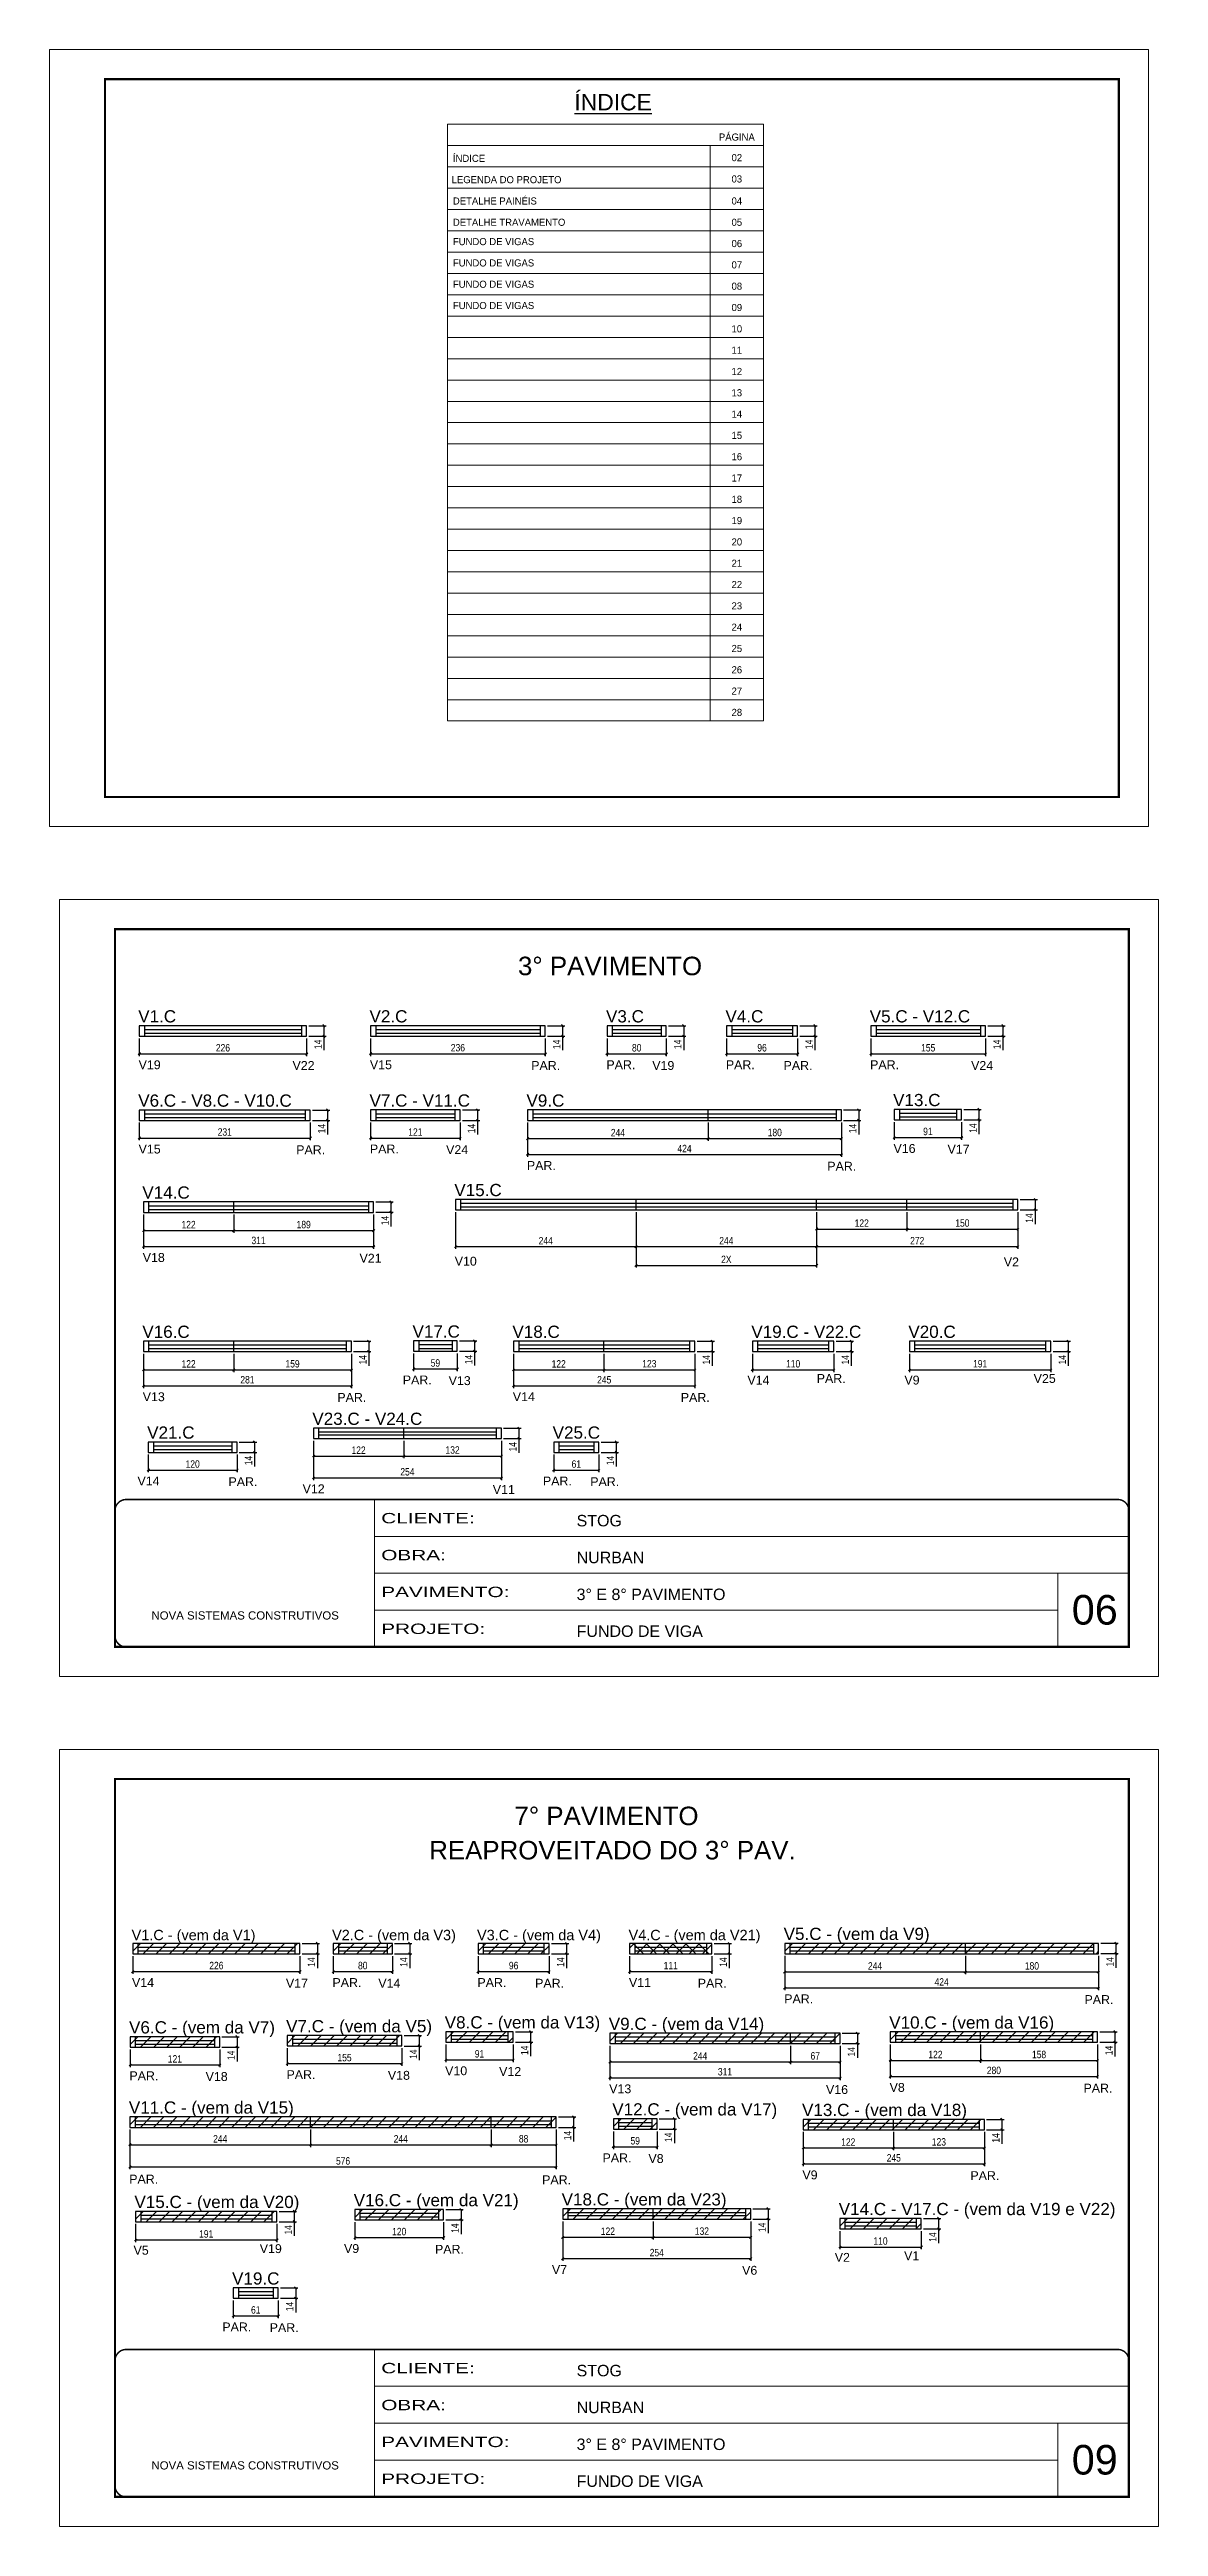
# Model space of a CAD drawing. Extents: x 2489 to 8743, y 745 to 4092.
# Drawn here: x 4074 to 5573, y 745 to 4092 of the extents above; entities that cross this region are included whole.
import ezdxf
from ezdxf.enums import TextEntityAlignment as Align

# ---------------------------------------------------------------- set-up
doc = ezdxf.new("R2010")
doc.units = 0
doc.linetypes.add('CONTINUO', pattern=[0])
doc.linetypes.add('DASHED', pattern=[0.75, 0.5, -0.25])
for name, color, linetype in [('5', 5, 'Continuous'), ('COTA', 241, 'Continuous'), ('NOMENCLATURA', 7, 'Continuous'), ('Painéis', 200, 'Continuous'), ('SARR_2.2x7', 40, 'Continuous'), ('SARR_EDITAR', 141, 'Continuous')]:
    doc.layers.add(name, color=color, linetype=linetype)
for name, color, linetype, lineweight in [('CARIMBO', 255, 'Continuous', 9), ('Folhas', 255, 'Continuous', 9), ('REAPROVEITAMENTO', 251, 'Continuous', 9), ('SARRAFO DE PRESSAO', 251, 'DASHED', 9)]:
    doc.layers.add(name, color=color, linetype=linetype, lineweight=lineweight)
doc.styles.add('ARIAL', font='arial.ttf')
doc.styles.add('COTA TECNICA', font='techl___.ttf', dxfattribs={"height": 10})
doc.styles.add('COTA TECNICA-50', font='techl___.ttf', dxfattribs={"height": 10})
doc.styles.get("Standard").update_dxf_attribs({"font": 'arial.ttf'})
doc.styles.add('Tecnologia', font='')
doc.styles.get('Tecnologia').set_extended_font_data('Forgotten Futurist')
doc.dimstyles.new('COTA PAINEL-50', dxfattribs={"dimtxt": 10, "dimasz": 3, "dimexe": 3, "dimexo": 3, "dimgap": 3, "dimtad": 1, "dimdec": 1, "dimzin": 12, "dimdsep": 46, "dimtxsty": 'COTA TECNICA-50', "dimblk1": 'OBLIQUE', "dimblk2": 'OBLIQUE', "dimsah": 1, "dimcen": 0.9, "dimclrd": 4, "dimclre": 4, "dimclrt": 240, "dimadec": 1, "dimazin": 3, "dimtfac": 1, "dimtdec": 1, "dimtmove": 0, "dimatfit": 3, "dimfxl": 1, "dimtolj": 1, "dimtzin": 12, "dimarcsym": 0})
doc.dimstyles.new('PAINEL', dxfattribs={"dimtxt": 10, "dimasz": 3, "dimexe": 3, "dimexo": 3, "dimgap": 3, "dimtad": 1, "dimdec": 1, "dimzin": 12, "dimdsep": 46, "dimtxsty": 'COTA TECNICA', "dimblk1": 'OBLIQUE', "dimblk2": 'OBLIQUE', "dimsah": 1, "dimcen": 0.9, "dimclrd": 4, "dimclre": 4, "dimclrt": 240, "dimadec": 1, "dimazin": 3, "dimtfac": 1, "dimtdec": 1, "dimtmove": 0, "dimatfit": 3, "dimfxl": 1, "dimtolj": 1, "dimtzin": 12, "dimarcsym": 0})

msp = doc.modelspace()

# ---------------------------------------------------------------- texts
at = {"color": 0, "linetype": 'Continuous', "ltscale": 5, "style": 'ARIAL'}
msp.add_text('%%UÍNDICE', height=22.118, dxfattribs=at).set_placement((4836.05, 4009.96), align=Align.CENTER)
for s, p in [('3° PAVIMENTO', (4707.52, 2841.24)), ('7° PAVIMENTO', (4702.71, 1692.67)), ('REAPROVEITADO DO 3° PAV.', (4587.54, 1646.35))]:
    msp.add_text(s, height=25, dxfattribs=at).set_placement(p)
at = {"layer": '5', "linetype": 'Continuous'}
for s, p in [('V19', (4194.83, 2714.2)), ('V22', (4402.82, 2713.24)), ('V15', (4507.37, 2714.2)), ('PAR.', (4725.36, 2713.24)), ('PAR.', (4826.96, 2714.2)), ('V19', (4888.95, 2713.24)), ('PAR.', (4988.36, 2714.2)), ('PAR.', (5066.35, 2713.24)), ('PAR.', (5183.31, 2714.2)), ('V24', (5319.8, 2713.24)), ('V15', (4194.83, 2600.3)), ('PAR.', (4407.82, 2599.34)), ('PAR.', (4507.37, 2600.41)), ('V24', (4610.36, 2599.45)), ('V16', (5214.92, 2601.08)), ('V17', (5287.92, 2600.12)), ('PAR.', (4719.49, 2578.07)), ('PAR.', (5125.48, 2577.11)), ('V18', (4200.39, 2453.76)), ('V21', (4493.38, 2452.8)), ('V10', (4622, 2448.8)), ('V2', (5363.99, 2447.84)), ('V13', (4200.39, 2265.61)), ('PAR.', (4463.38, 2264.65)), ('PAR.', (4551.82, 2288.29)), ('V13', (4613.81, 2287.33)), ('V14', (4700.49, 2265.61)), ('PAR.', (4927.48, 2264.65)), ('V14', (5017.49, 2288.1)), ('PAR.', (5111.15, 2290.29)), ('V9', (5229.66, 2288.1)), ('V25', (5404.33, 2290.29)), ('V14', (4193.27, 2151.72)), ('PAR.', (4316.26, 2150.76)), ('V12', (4416.46, 2141.19)), ('V11', (4673.45, 2140.23)), ('PAR.', (4741.17, 2151.72)), ('PAR.', (4805.16, 2150.76)), ('V14', (4185.91, 1474)), ('V17', (4393.9, 1473.04)), ('PAR.', (4456.77, 1474)), ('V14', (4518.76, 1473.04)), ('PAR.', (4652.66, 1474)), ('PAR.', (4730.65, 1473.04)), ('V11', (4857.43, 1474)), ('PAR.', (4950.42, 1473.04)), ('PAR.', (5067.29, 1451.93)), ('PAR.', (5473.02, 1450.97)), ('PAR.', (4182.41, 1347.97)), ('V18', (4285.4, 1347.01)), ('PAR.', (4394.67, 1349.56)), ('V18', (4531.66, 1348.6)), ('V10', (4609.01, 1354.75)), ('V12', (4682, 1353.79)), ('V13', (4830.72, 1330.36)), ('V16', (5123.71, 1329.4)), ('V8', (5209.67, 1332.25)), ('PAR.', (5471.66, 1331.29)), ('PAR.', (4821.78, 1237.12)), ('V8', (4883.77, 1236.16)), ('PAR.', (4182.15, 1208.35)), ('PAR.', (4740.14, 1207.39)), ('V9', (5091.84, 1214.03)), ('PAR.', (5318.83, 1213.07)), ('V5', (4188.01, 1112.21)), ('V19', (4358.52, 1114.4)), ('V9', (4472.37, 1114.49)), ('PAR.', (4595.36, 1113.53)), ('V2', (5135.55, 1102.6)), ('V1', (5229.22, 1104.78)), ('V7', (4753.34, 1086.08)), ('V6', (5010.33, 1085.12)), ('PAR.', (4307.98, 1008.61)), ('PAR.', (4371.97, 1007.65))]:
    msp.add_text(s, height=12, rotation=359.99996, dxfattribs=at).set_placement(p)
at = {"layer": 'CARIMBO'}
for s, height, style, p in [('ÍNDICE', 9.599, 'Tecnologia', (4619.56, 3940.28)), ('LEGENDA DO PROJETO', 9.5987, 'Tecnologia', (4617.86, 3911.48)), ('DETALHE PAINÉIS', 9.5987, 'Tecnologia', (4619.56, 3882.68)), ('DETALHE TRAVAMENTO', 9.5987, 'Tecnologia', (4619.56, 3853.89)), ('FUNDO DE VIGAS', 9.5987, 'Tecnologia', (4619.56, 3827.77)), ('FUNDO DE VIGAS', 9.5987, 'Tecnologia', (4619.56, 3798.97)), ('FUNDO DE VIGAS', 9.5987, 'Tecnologia', (4619.56, 3770.18)), ('FUNDO DE VIGAS', 9.5987, 'Tecnologia', (4619.56, 3741.38)), ('06', 40, 'ARIAL', (5455.83, 1963.68)), ('09', 40, 'ARIAL', (5455.83, 815.1))]:
    msp.add_text(s, height=height, dxfattribs=dict(at, style=style)).set_placement(p)
at = {"layer": 'CARIMBO', "style": 'Tecnologia'}
for s, p in [('PÁGINA', (5003.23, 3969.07)), ('02', (5003.23, 3941.24)), ('03', (5003.23, 3912.45)), ('04', (5003.23, 3882.68)), ('05', (5003.23, 3853.89)), ('06', (5003.23, 3825.09)), ('07', (5003.23, 3796.3)), ('08', (5003.23, 3767.5)), ('09', (5003.23, 3738.7)), ('10', (5003.23, 3709.91)), ('11', (5003.23, 3681.11)), ('12', (5003.23, 3652.31)), ('13', (5003.23, 3623.52)), ('14', (5003.23, 3594.72)), ('15', (5003.23, 3565.93)), ('16', (5003.23, 3537.13)), ('17', (5003.23, 3508.33)), ('18', (5003.23, 3479.54)), ('19', (5003.23, 3450.74)), ('20', (5003.23, 3421.94)), ('21', (5003.23, 3393.15)), ('22', (5003.23, 3364.35)), ('23', (5003.23, 3335.56)), ('24', (5003.23, 3306.76)), ('25', (5003.23, 3277.96)), ('26', (5003.23, 3249.17)), ('27', (5003.23, 3220.37)), ('28', (5003.23, 3191.57))]:
    msp.add_text(s, height=9.599, dxfattribs=at).set_placement(p, align=Align.CENTER)
at = {"layer": 'NOMENCLATURA', "linetype": 'Continuous'}
for s, height, p in [('V1.C', 16.5, (4194.31, 2777.42)), ('V2.C', 16.5, (4506.84, 2777.42)), ('V3.C', 16.5, (4826.43, 2777.42)), ('V4.C', 16.5, (4987.84, 2777.42)), ('V5.C - V12.C', 16.5, (5182.78, 2777.42)), ('V6.C - V8.C - V10.C', 16.5, (4194.31, 2663.52)), ('V7.C - V11.C', 16.5, (4506.84, 2663.62)), ('V9.C', 16.5, (4718.96, 2663.62)), ('V13.C', 16.5, (5214.4, 2664.29)), ('V14.C', 16.5, (4199.86, 2539.31)), ('V15.C', 16.5, (4621.47, 2542.69)), ('V16.C', 16.5, (4199.86, 2351.16)), ('V17.C', 16.5, (4564.95, 2351.51)), ('V18.C', 16.5, (4699.97, 2351.16)), ('V19.C - V22.C', 16.5, (5022.82, 2351.16)), ('V20.C', 16.5, (5235, 2351.16)), ('V23.C - V24.C', 16.5, (4429.6, 2233.58)), ('V21.C', 16.5, (4206.4, 2214.94)), ('V25.C', 16.5, (4754.31, 2214.94)), ('V1.C - (vem da V1)', 14, (4185.38, 1537.21)), ('V2.C - (vem da V3)', 14, (4456.24, 1537.21)), ('V3.C - (vem da V4)', 14, (4652.14, 1537.21)), ('V4.C - (vem da V21)', 14, (4856.91, 1537.21)), ('V5.C - (vem da V9)', 16.5, (5066.5, 1537.49)), ('V6.C - (vem da V7)', 16.5, (4181.88, 1411.19)), ('V7.C - (vem da V5)', 16.5, (4394.15, 1412.77)), ('V8.C - (vem da V13)', 16.5, (4608.48, 1417.96)), ('V9.C - (vem da V14)', 16.5, (4830.19, 1415.91)), ('V10.C - (vem da V16)', 16.5, (5209.15, 1417.8)), ('V11.C - (vem da V15)', 16.5, (4181.63, 1302.82)), ('V12.C - (vem da V17)', 16.5, (4834.91, 1300.34)), ('V13.C - (vem da V18)', 16.5, (5091.32, 1299.59)), ('V15.C - (vem da V20)', 16.5, (4189.19, 1175.27)), ('V16.C - (vem da V21)', 16.5, (4485.51, 1177.7)), ('V18.C - (vem da V23)', 16.5, (4766.48, 1178.72)), ('V14.C - V17.C - (vem da V19 e V22)', 16.5, (5140.89, 1165.66)), ('V19.C', 16.5, (4321.12, 1071.83))]:
    msp.add_text(s, height=height, dxfattribs=at).set_placement(p)

# ---------------------------------------------------------------- blocks, each defined once
blk = doc.blocks.new('9999999999')
at = {"color": 30, "linetype": 'CONTINUO'}
for p, q in [((98564.6, 34230.2), (98564.6, 34429.4)), ((98564.6, 34379.6), (99584, 34379.6)), ((98564.6, 34329.8), (99488, 34329.8)), ((99584, 34329.8), (99488, 34329.8)), ((99488, 34329.8), (99488, 34230.2)), ((98564.6, 34280), (99488, 34280))]:
    blk.add_line(p, q, dxfattribs=at)
at = {"color": 30, "linetype": 'CONTINUO', "const_width": 2}
blk.add_lwpolyline([(99584, 34230.2), (99584, 34414.4, 0.414214), (99569, 34429.4), (98229, 34429.4, 0.414214), (98214, 34414.4), (98214, 34245.2, 0.414214), (98229, 34230.2), (99584, 34230.2)], format="xyb", dxfattribs=at)
at = {"layer": 'Folhas'}
blk.add_lwpolyline([(98139, 34190.2), (99624, 34190.2), (99624, 35240.2), (98139, 35240.2)], close=True, dxfattribs=at)
at = {"layer": 'Folhas', "color": 30, "const_width": 3}
blk.add_lwpolyline([(98214, 34230.2), (99584, 34230.2), (99584, 35200.2), (98214, 35200.2)], close=True, dxfattribs=at)
at = {"color": 7, "linetype": 'Continuous', "ltscale": 5, "style": 'ARIAL'}
for s, height, p in [('STOG', 15.48, (98837.7, 34393.1)), ('NURBAN', 15.48, (98837.7, 34343.3)), ('3° E 8° PAVIMENTO', 15.483, (98837.7, 34293.5)), ('NOVA SISTEMAS CONSTRUTIVOS', 11.059, (98263.2, 34267.2)), ('FUNDO DE VIGA', 15.483, (98837.7, 34243.7))]:
    blk.add_text(s, height=height, dxfattribs=at).set_placement(p)
at = {"layer": 'Folhas', "color": 7, "style": 'Tecnologia', "width": 1.5}
for s, p in [('CLIENTE:', (98573.7, 34397.2)), ('OBRA:', (98573.7, 34347.3)), ('PAVIMENTO:', (98573.7, 34297.5)), ('PROJETO:', (98573.7, 34247.7))]:
    blk.add_text(s, height=14, dxfattribs=at).set_placement(p)
blk = doc.blocks.new('_Oblique')
at = {"color": 0, "linetype": 'ByBlock', "lineweight": -2}
blk.add_line((-0.5, -0.5), (0.5, 0.5), dxfattribs=at)
blk = doc.blocks.new('*D108')
at = {"layer": 'COTA', "color": 4, "linetype": 'ByBlock', "lineweight": -2, "transparency": 16777216}
for p, q in [((4195.8, 2755.9), (4195.8, 2732)), ((4421.8, 2755.9), (4421.8, 2732)), ((4195.8, 2735), (4421.8, 2735))]:
    blk.add_line(p, q, dxfattribs=at)
at = {"layer": 'Defpoints', "color": 0, "linetype": 'ByBlock', "transparency": 16777216}
for p in [(4195.8, 2758.9), (4421.8, 2758.9), (4421.8, 2735)]:
    blk.add_point(p, dxfattribs=at)
at = {"layer": 'COTA', "color": 4, "linetype": 'ByBlock', "lineweight": -2, "transparency": 16777216, "xscale": 3, "yscale": 3, "zscale": 3, "rotation": 180}
blk.add_blockref('_Oblique', (4195.8, 2735), dxfattribs=at)
at = {"layer": 'COTA', "color": 4, "linetype": 'ByBlock', "lineweight": -2, "transparency": 16777216, "xscale": 3, "yscale": 3, "zscale": 3}
blk.add_blockref('_Oblique', (4421.8, 2735), dxfattribs=at)
at = {"layer": 'COTA', "color": 240, "linetype": 'ByBlock', "transparency": 16777216, "insert": (4308.8, 2743.1), "char_height": 10, "attachment_point": 5, "style": 'COTA TECNICA-50'}
blk.add_mtext('\\A1;226', dxfattribs=at)
blk = doc.blocks.new('*D109')
at = {"layer": 'COTA', "color": 4, "lineweight": -2, "transparency": 16777216}
for p, q in [((4424.8, 2772.9), (4448.3, 2772.9)), ((4424.8, 2758.9), (4448.3, 2758.9)), ((4445.3, 2772.9), (4445.3, 2758.9)), ((4445.3, 2758.9), (4445.3, 2739.8))]:
    blk.add_line(p, q, dxfattribs=at)
at = {"layer": 'Defpoints', "color": 0, "transparency": 16777216}
for p in [(4421.8, 2772.9), (4421.8, 2758.9), (4445.3, 2758.9)]:
    blk.add_point(p, dxfattribs=at)
at = {"layer": 'COTA', "color": 4, "lineweight": -2, "transparency": 16777216, "xscale": 3, "yscale": 3, "zscale": 3}
for p, rotation in [((4445.3, 2772.9), 90), ((4445.3, 2758.9), 270)]:
    blk.add_blockref('_Oblique', p, dxfattribs=dict(at, rotation=rotation))
at = {"layer": 'COTA', "color": 240, "transparency": 16777216, "insert": (4437.2, 2747.8), "char_height": 10, "attachment_point": 5, "rotation": 90, "style": 'COTA TECNICA'}
blk.add_mtext('\\A1;14', dxfattribs=at)
blk = doc.blocks.new('*D110')
at = {"layer": 'COTA', "color": 4, "linetype": 'ByBlock', "lineweight": -2, "transparency": 16777216}
for p, q in [((4508.3, 2755.9), (4508.3, 2732)), ((4744.3, 2755.9), (4744.3, 2732)), ((4508.3, 2735), (4744.3, 2735))]:
    blk.add_line(p, q, dxfattribs=at)
at = {"layer": 'Defpoints', "color": 0, "linetype": 'ByBlock', "transparency": 16777216}
for p in [(4508.3, 2758.9), (4744.3, 2758.9), (4744.3, 2735)]:
    blk.add_point(p, dxfattribs=at)
at = {"layer": 'COTA', "color": 4, "linetype": 'ByBlock', "lineweight": -2, "transparency": 16777216, "xscale": 3, "yscale": 3, "zscale": 3, "rotation": 180}
blk.add_blockref('_Oblique', (4508.3, 2735), dxfattribs=at)
at = {"layer": 'COTA', "color": 4, "linetype": 'ByBlock', "lineweight": -2, "transparency": 16777216, "xscale": 3, "yscale": 3, "zscale": 3}
blk.add_blockref('_Oblique', (4744.3, 2735), dxfattribs=at)
at = {"layer": 'COTA', "color": 240, "linetype": 'ByBlock', "transparency": 16777216, "insert": (4626.3, 2743.2), "char_height": 10, "attachment_point": 5, "style": 'COTA TECNICA-50'}
blk.add_mtext('\\A1;236', dxfattribs=at)
blk = doc.blocks.new('*D111')
at = {"layer": 'COTA', "color": 4, "lineweight": -2, "transparency": 16777216}
for p, q in [((4747.3, 2772.9), (4770.8, 2772.9)), ((4747.3, 2758.9), (4770.8, 2758.9)), ((4767.8, 2772.9), (4767.8, 2758.9)), ((4767.8, 2758.9), (4767.8, 2739.8))]:
    blk.add_line(p, q, dxfattribs=at)
at = {"layer": 'Defpoints', "color": 0, "transparency": 16777216}
for p in [(4744.3, 2772.9), (4744.3, 2758.9), (4767.8, 2758.9)]:
    blk.add_point(p, dxfattribs=at)
at = {"layer": 'COTA', "color": 4, "lineweight": -2, "transparency": 16777216, "xscale": 3, "yscale": 3, "zscale": 3}
for p, rotation in [((4767.8, 2772.9), 90), ((4767.8, 2758.9), 270)]:
    blk.add_blockref('_Oblique', p, dxfattribs=dict(at, rotation=rotation))
at = {"layer": 'COTA', "color": 240, "transparency": 16777216, "insert": (4759.7, 2747.8), "char_height": 10, "attachment_point": 5, "rotation": 90, "style": 'COTA TECNICA'}
blk.add_mtext('\\A1;14', dxfattribs=at)
blk = doc.blocks.new('*D112')
at = {"layer": 'COTA', "color": 4, "linetype": 'ByBlock', "lineweight": -2, "transparency": 16777216}
for p, q in [((4827.9, 2755.9), (4827.9, 2732)), ((4907.9, 2755.9), (4907.9, 2732)), ((4827.9, 2735), (4907.9, 2735))]:
    blk.add_line(p, q, dxfattribs=at)
at = {"layer": 'Defpoints', "color": 0, "linetype": 'ByBlock', "transparency": 16777216}
for p in [(4827.9, 2758.9), (4907.9, 2758.9), (4907.9, 2735)]:
    blk.add_point(p, dxfattribs=at)
at = {"layer": 'COTA', "color": 4, "linetype": 'ByBlock', "lineweight": -2, "transparency": 16777216, "xscale": 3, "yscale": 3, "zscale": 3, "rotation": 180}
blk.add_blockref('_Oblique', (4827.9, 2735), dxfattribs=at)
at = {"layer": 'COTA', "color": 4, "linetype": 'ByBlock', "lineweight": -2, "transparency": 16777216, "xscale": 3, "yscale": 3, "zscale": 3}
blk.add_blockref('_Oblique', (4907.9, 2735), dxfattribs=at)
at = {"layer": 'COTA', "color": 240, "linetype": 'ByBlock', "transparency": 16777216, "insert": (4867.9, 2743.1), "char_height": 10, "attachment_point": 5, "style": 'COTA TECNICA-50'}
blk.add_mtext('\\A1;80', dxfattribs=at)
blk = doc.blocks.new('*D113')
at = {"layer": 'COTA', "color": 4, "lineweight": -2, "transparency": 16777216}
for p, q in [((4910.9, 2772.9), (4934.4, 2772.9)), ((4910.9, 2758.9), (4934.4, 2758.9)), ((4931.4, 2772.9), (4931.4, 2758.9)), ((4931.4, 2758.9), (4931.4, 2739.8))]:
    blk.add_line(p, q, dxfattribs=at)
at = {"layer": 'Defpoints', "color": 0, "transparency": 16777216}
for p in [(4907.9, 2772.9), (4907.9, 2758.9), (4931.4, 2758.9)]:
    blk.add_point(p, dxfattribs=at)
at = {"layer": 'COTA', "color": 4, "lineweight": -2, "transparency": 16777216, "xscale": 3, "yscale": 3, "zscale": 3}
for p, rotation in [((4931.4, 2772.9), 90), ((4931.4, 2758.9), 270)]:
    blk.add_blockref('_Oblique', p, dxfattribs=dict(at, rotation=rotation))
at = {"layer": 'COTA', "color": 240, "transparency": 16777216, "insert": (4923.3, 2747.8), "char_height": 10, "attachment_point": 5, "rotation": 90, "style": 'COTA TECNICA'}
blk.add_mtext('\\A1;14', dxfattribs=at)
blk = doc.blocks.new('*D130')
at = {"layer": 'COTA', "color": 4, "linetype": 'ByBlock', "lineweight": -2, "transparency": 16777216}
for p, q in [((4989.3, 2755.9), (4989.3, 2732)), ((5085.3, 2755.9), (5085.3, 2732)), ((4989.3, 2735), (5085.3, 2735))]:
    blk.add_line(p, q, dxfattribs=at)
at = {"layer": 'Defpoints', "color": 0, "linetype": 'ByBlock', "transparency": 16777216}
for p in [(4989.3, 2758.9), (5085.3, 2758.9), (5085.3, 2735)]:
    blk.add_point(p, dxfattribs=at)
at = {"layer": 'COTA', "color": 4, "linetype": 'ByBlock', "lineweight": -2, "transparency": 16777216, "xscale": 3, "yscale": 3, "zscale": 3, "rotation": 180}
blk.add_blockref('_Oblique', (4989.3, 2735), dxfattribs=at)
at = {"layer": 'COTA', "color": 4, "linetype": 'ByBlock', "lineweight": -2, "transparency": 16777216, "xscale": 3, "yscale": 3, "zscale": 3}
blk.add_blockref('_Oblique', (5085.3, 2735), dxfattribs=at)
at = {"layer": 'COTA', "color": 240, "linetype": 'ByBlock', "transparency": 16777216, "insert": (5037.3, 2743.1), "char_height": 10, "attachment_point": 5, "style": 'COTA TECNICA-50'}
blk.add_mtext('\\A1;96', dxfattribs=at)
blk = doc.blocks.new('*D131')
at = {"layer": 'COTA', "color": 4, "lineweight": -2, "transparency": 16777216}
for p, q in [((5088.3, 2772.9), (5111.8, 2772.9)), ((5088.3, 2758.9), (5111.8, 2758.9)), ((5108.8, 2772.9), (5108.8, 2758.9)), ((5108.8, 2758.9), (5108.8, 2739.8))]:
    blk.add_line(p, q, dxfattribs=at)
at = {"layer": 'Defpoints', "color": 0, "transparency": 16777216}
for p in [(5085.3, 2772.9), (5085.3, 2758.9), (5108.8, 2758.9)]:
    blk.add_point(p, dxfattribs=at)
at = {"layer": 'COTA', "color": 4, "lineweight": -2, "transparency": 16777216, "xscale": 3, "yscale": 3, "zscale": 3}
for p, rotation in [((5108.8, 2772.9), 90), ((5108.8, 2758.9), 270)]:
    blk.add_blockref('_Oblique', p, dxfattribs=dict(at, rotation=rotation))
at = {"layer": 'COTA', "color": 240, "transparency": 16777216, "insert": (5100.7, 2747.8), "char_height": 10, "attachment_point": 5, "rotation": 90, "style": 'COTA TECNICA'}
blk.add_mtext('\\A1;14', dxfattribs=at)
blk = doc.blocks.new('*D132')
at = {"layer": 'COTA', "color": 4, "linetype": 'ByBlock', "lineweight": -2, "transparency": 16777216}
for p, q in [((5184.3, 2755.9), (5184.3, 2732)), ((5339.3, 2755.9), (5339.3, 2732)), ((5184.3, 2735), (5339.3, 2735))]:
    blk.add_line(p, q, dxfattribs=at)
at = {"layer": 'Defpoints', "color": 0, "linetype": 'ByBlock', "transparency": 16777216}
for p in [(5184.3, 2758.9), (5339.3, 2758.9), (5339.3, 2735)]:
    blk.add_point(p, dxfattribs=at)
at = {"layer": 'COTA', "color": 4, "linetype": 'ByBlock', "lineweight": -2, "transparency": 16777216, "xscale": 3, "yscale": 3, "zscale": 3, "rotation": 180}
blk.add_blockref('_Oblique', (5184.3, 2735), dxfattribs=at)
at = {"layer": 'COTA', "color": 4, "linetype": 'ByBlock', "lineweight": -2, "transparency": 16777216, "xscale": 3, "yscale": 3, "zscale": 3}
blk.add_blockref('_Oblique', (5339.3, 2735), dxfattribs=at)
at = {"layer": 'COTA', "color": 240, "linetype": 'ByBlock', "transparency": 16777216, "insert": (5261.8, 2743.1), "char_height": 10, "attachment_point": 5, "style": 'COTA TECNICA-50'}
blk.add_mtext('\\A1;155', dxfattribs=at)
blk = doc.blocks.new('*D133')
at = {"layer": 'COTA', "color": 4, "lineweight": -2, "transparency": 16777216}
for p, q in [((5342.3, 2772.9), (5365.8, 2772.9)), ((5342.3, 2758.9), (5365.8, 2758.9)), ((5362.8, 2772.9), (5362.8, 2758.9)), ((5362.8, 2758.9), (5362.8, 2739.8))]:
    blk.add_line(p, q, dxfattribs=at)
at = {"layer": 'Defpoints', "color": 0, "transparency": 16777216}
for p in [(5339.3, 2772.9), (5339.3, 2758.9), (5362.8, 2758.9)]:
    blk.add_point(p, dxfattribs=at)
at = {"layer": 'COTA', "color": 4, "lineweight": -2, "transparency": 16777216, "xscale": 3, "yscale": 3, "zscale": 3}
for p, rotation in [((5362.8, 2772.9), 90), ((5362.8, 2758.9), 270)]:
    blk.add_blockref('_Oblique', p, dxfattribs=dict(at, rotation=rotation))
at = {"layer": 'COTA', "color": 240, "transparency": 16777216, "insert": (5354.7, 2747.8), "char_height": 10, "attachment_point": 5, "rotation": 90, "style": 'COTA TECNICA'}
blk.add_mtext('\\A1;14', dxfattribs=at)
blk = doc.blocks.new('*D134')
at = {"layer": 'COTA', "color": 4, "linetype": 'ByBlock', "lineweight": -2, "transparency": 16777216}
for p, q in [((4195.8, 2642), (4195.8, 2618.1)), ((4195.8, 2621.1), (4426.8, 2621.1)), ((4426.8, 2642), (4426.8, 2618.1))]:
    blk.add_line(p, q, dxfattribs=at)
at = {"layer": 'Defpoints', "color": 0, "linetype": 'ByBlock', "transparency": 16777216}
for p in [(4195.8, 2645), (4426.8, 2645), (4426.8, 2621.1)]:
    blk.add_point(p, dxfattribs=at)
at = {"layer": 'COTA', "color": 4, "linetype": 'ByBlock', "lineweight": -2, "transparency": 16777216, "xscale": 3, "yscale": 3, "zscale": 3, "rotation": 180}
blk.add_blockref('_Oblique', (4195.8, 2621.1), dxfattribs=at)
at = {"layer": 'COTA', "color": 4, "linetype": 'ByBlock', "lineweight": -2, "transparency": 16777216, "xscale": 3, "yscale": 3, "zscale": 3}
blk.add_blockref('_Oblique', (4426.8, 2621.1), dxfattribs=at)
at = {"layer": 'COTA', "color": 240, "linetype": 'ByBlock', "transparency": 16777216, "insert": (4311.3, 2629.3), "char_height": 10, "attachment_point": 5, "style": 'COTA TECNICA-50'}
blk.add_mtext('\\A1;231', dxfattribs=at)
blk = doc.blocks.new('*D135')
at = {"layer": 'COTA', "color": 4, "lineweight": -2, "transparency": 16777216}
for p, q in [((4429.8, 2659), (4453.3, 2659)), ((4429.8, 2645), (4453.3, 2645)), ((4450.3, 2659), (4450.3, 2645)), ((4450.3, 2645), (4450.3, 2625.9))]:
    blk.add_line(p, q, dxfattribs=at)
at = {"layer": 'Defpoints', "color": 0, "transparency": 16777216}
for p in [(4426.8, 2659), (4426.8, 2645), (4450.3, 2645)]:
    blk.add_point(p, dxfattribs=at)
at = {"layer": 'COTA', "color": 4, "lineweight": -2, "transparency": 16777216, "xscale": 3, "yscale": 3, "zscale": 3}
for p, rotation in [((4450.3, 2659), 90), ((4450.3, 2645), 270)]:
    blk.add_blockref('_Oblique', p, dxfattribs=dict(at, rotation=rotation))
at = {"layer": 'COTA', "color": 240, "transparency": 16777216, "insert": (4442.2, 2633.9), "char_height": 10, "attachment_point": 5, "rotation": 90, "style": 'COTA TECNICA'}
blk.add_mtext('\\A1;14', dxfattribs=at)
blk = doc.blocks.new('*D136')
at = {"layer": 'COTA', "color": 4, "linetype": 'ByBlock', "lineweight": -2, "transparency": 16777216}
for p, q in [((4508.3, 2642.1), (4508.3, 2618.2)), ((4508.3, 2621.2), (4629.3, 2621.2)), ((4629.3, 2642.1), (4629.3, 2618.2))]:
    blk.add_line(p, q, dxfattribs=at)
at = {"layer": 'Defpoints', "color": 0, "linetype": 'ByBlock', "transparency": 16777216}
for p in [(4508.3, 2645.1), (4629.3, 2645.1), (4629.3, 2621.2)]:
    blk.add_point(p, dxfattribs=at)
at = {"layer": 'COTA', "color": 4, "linetype": 'ByBlock', "lineweight": -2, "transparency": 16777216, "xscale": 3, "yscale": 3, "zscale": 3, "rotation": 180}
blk.add_blockref('_Oblique', (4508.3, 2621.2), dxfattribs=at)
at = {"layer": 'COTA', "color": 4, "linetype": 'ByBlock', "lineweight": -2, "transparency": 16777216, "xscale": 3, "yscale": 3, "zscale": 3}
blk.add_blockref('_Oblique', (4629.3, 2621.2), dxfattribs=at)
at = {"layer": 'COTA', "color": 240, "linetype": 'ByBlock', "transparency": 16777216, "insert": (4568.8, 2629.3), "char_height": 10, "attachment_point": 5, "style": 'COTA TECNICA-50'}
blk.add_mtext('\\A1;121', dxfattribs=at)
blk = doc.blocks.new('*D137')
at = {"layer": 'COTA', "color": 4, "lineweight": -2, "transparency": 16777216}
for p, q in [((4632.3, 2659.1), (4655.8, 2659.1)), ((4632.3, 2645.1), (4655.8, 2645.1)), ((4652.8, 2659.1), (4652.8, 2645.1)), ((4652.8, 2645.1), (4652.8, 2626))]:
    blk.add_line(p, q, dxfattribs=at)
at = {"layer": 'Defpoints', "color": 0, "transparency": 16777216}
for p in [(4629.3, 2659.1), (4629.3, 2645.1), (4652.8, 2645.1)]:
    blk.add_point(p, dxfattribs=at)
at = {"layer": 'COTA', "color": 4, "lineweight": -2, "transparency": 16777216, "xscale": 3, "yscale": 3, "zscale": 3}
for p, rotation in [((4652.8, 2659.1), 90), ((4652.8, 2645.1), 270)]:
    blk.add_blockref('_Oblique', p, dxfattribs=dict(at, rotation=rotation))
at = {"layer": 'COTA', "color": 240, "transparency": 16777216, "insert": (4644.7, 2634), "char_height": 10, "attachment_point": 5, "rotation": 90, "style": 'COTA TECNICA'}
blk.add_mtext('\\A1;14', dxfattribs=at)
blk = doc.blocks.new('*D138')
at = {"layer": 'COTA', "color": 4, "linetype": 'ByBlock', "lineweight": -2, "transparency": 16777216}
for p, q in [((4720.5, 2642.1), (4720.5, 2595.9)), ((5144.5, 2642.1), (5144.5, 2595.9)), ((4720.5, 2598.9), (5144.5, 2598.9))]:
    blk.add_line(p, q, dxfattribs=at)
at = {"layer": 'Defpoints', "color": 0, "linetype": 'ByBlock', "transparency": 16777216}
for p in [(4720.5, 2645.1), (5144.5, 2645.1), (5144.5, 2598.9)]:
    blk.add_point(p, dxfattribs=at)
at = {"layer": 'COTA', "color": 4, "linetype": 'ByBlock', "lineweight": -2, "transparency": 16777216, "xscale": 3, "yscale": 3, "zscale": 3, "rotation": 180}
blk.add_blockref('_Oblique', (4720.5, 2598.9), dxfattribs=at)
at = {"layer": 'COTA', "color": 4, "linetype": 'ByBlock', "lineweight": -2, "transparency": 16777216, "xscale": 3, "yscale": 3, "zscale": 3}
blk.add_blockref('_Oblique', (5144.5, 2598.9), dxfattribs=at)
at = {"layer": 'COTA', "color": 240, "linetype": 'ByBlock', "transparency": 16777216, "insert": (4932.5, 2607), "char_height": 10, "attachment_point": 5, "style": 'COTA TECNICA-50'}
blk.add_mtext('\\A1;424', dxfattribs=at)
blk = doc.blocks.new('*D139')
at = {"layer": 'COTA', "color": 4, "lineweight": -2, "transparency": 16777216}
for p, q in [((5147.5, 2659.1), (5170.9, 2659.1)), ((5147.5, 2645.1), (5170.9, 2645.1)), ((5167.9, 2659.1), (5167.9, 2645.1)), ((5167.9, 2645.1), (5167.9, 2626))]:
    blk.add_line(p, q, dxfattribs=at)
at = {"layer": 'Defpoints', "color": 0, "transparency": 16777216}
for p in [(5144.5, 2659.1), (5144.5, 2645.1), (5167.9, 2645.1)]:
    blk.add_point(p, dxfattribs=at)
at = {"layer": 'COTA', "color": 4, "lineweight": -2, "transparency": 16777216, "xscale": 3, "yscale": 3, "zscale": 3}
for p, rotation in [((5167.9, 2659.1), 90), ((5167.9, 2645.1), 270)]:
    blk.add_blockref('_Oblique', p, dxfattribs=dict(at, rotation=rotation))
at = {"layer": 'COTA', "color": 240, "transparency": 16777216, "insert": (5159.9, 2634), "char_height": 10, "attachment_point": 5, "rotation": 90, "style": 'COTA TECNICA'}
blk.add_mtext('\\A1;14', dxfattribs=at)
blk = doc.blocks.new('*D26')
at = {"layer": 'COTA', "color": 4, "lineweight": -2, "transparency": 16777216}
for p, q in [((4720.5, 2642.1), (4720.5, 2617.4)), ((4720.5, 2620.4), (4964.5, 2620.4)), ((4964.5, 2642.1), (4964.5, 2617.4))]:
    blk.add_line(p, q, dxfattribs=at)
at = {"layer": 'Defpoints', "color": 0, "transparency": 16777216}
for p in [(4720.5, 2645.1), (4964.5, 2645.1), (4964.5, 2620.4)]:
    blk.add_point(p, dxfattribs=at)
at = {"layer": 'COTA', "color": 4, "lineweight": -2, "transparency": 16777216, "xscale": 3, "yscale": 3, "zscale": 3, "rotation": 180}
blk.add_blockref('_Oblique', (4720.5, 2620.4), dxfattribs=at)
at = {"layer": 'COTA', "color": 4, "lineweight": -2, "transparency": 16777216, "xscale": 3, "yscale": 3, "zscale": 3}
blk.add_blockref('_Oblique', (4964.5, 2620.4), dxfattribs=at)
at = {"layer": 'COTA', "color": 240, "transparency": 16777216, "insert": (4842.5, 2628.5), "char_height": 10, "attachment_point": 5, "style": 'COTA TECNICA'}
blk.add_mtext('\\A1;244', dxfattribs=at)
blk = doc.blocks.new('*D27')
at = {"layer": 'COTA', "color": 4, "lineweight": -2, "transparency": 16777216}
for p, q in [((4964.5, 2642.1), (4964.5, 2617.4)), ((4964.5, 2620.4), (5144.5, 2620.4)), ((5144.5, 2642.1), (5144.5, 2617.4))]:
    blk.add_line(p, q, dxfattribs=at)
at = {"layer": 'Defpoints', "color": 0, "transparency": 16777216}
for p in [(4964.5, 2645.1), (5144.5, 2645.1), (5144.5, 2620.4)]:
    blk.add_point(p, dxfattribs=at)
at = {"layer": 'COTA', "color": 4, "lineweight": -2, "transparency": 16777216, "xscale": 3, "yscale": 3, "zscale": 3, "rotation": 180}
blk.add_blockref('_Oblique', (4964.5, 2620.4), dxfattribs=at)
at = {"layer": 'COTA', "color": 4, "lineweight": -2, "transparency": 16777216, "xscale": 3, "yscale": 3, "zscale": 3}
blk.add_blockref('_Oblique', (5144.5, 2620.4), dxfattribs=at)
at = {"layer": 'COTA', "color": 240, "transparency": 16777216, "insert": (5054.5, 2628.6), "char_height": 10, "attachment_point": 5, "style": 'COTA TECNICA'}
blk.add_mtext('\\A1;180', dxfattribs=at)
blk = doc.blocks.new('*D140')
at = {"layer": 'COTA', "color": 4, "linetype": 'ByBlock', "lineweight": -2, "transparency": 16777216}
for p, q in [((5215.9, 2642.8), (5215.9, 2618.9)), ((5215.9, 2621.9), (5306.9, 2621.9)), ((5306.9, 2642.8), (5306.9, 2618.9))]:
    blk.add_line(p, q, dxfattribs=at)
at = {"layer": 'Defpoints', "color": 0, "linetype": 'ByBlock', "transparency": 16777216}
for p in [(5215.9, 2645.8), (5306.9, 2645.8), (5306.9, 2621.9)]:
    blk.add_point(p, dxfattribs=at)
at = {"layer": 'COTA', "color": 4, "linetype": 'ByBlock', "lineweight": -2, "transparency": 16777216, "xscale": 3, "yscale": 3, "zscale": 3, "rotation": 180}
blk.add_blockref('_Oblique', (5215.9, 2621.9), dxfattribs=at)
at = {"layer": 'COTA', "color": 4, "linetype": 'ByBlock', "lineweight": -2, "transparency": 16777216, "xscale": 3, "yscale": 3, "zscale": 3}
blk.add_blockref('_Oblique', (5306.9, 2621.9), dxfattribs=at)
at = {"layer": 'COTA', "color": 240, "linetype": 'ByBlock', "transparency": 16777216, "insert": (5261.4, 2630), "char_height": 10, "attachment_point": 5, "style": 'COTA TECNICA-50'}
blk.add_mtext('\\A1;91', dxfattribs=at)
blk = doc.blocks.new('*D141')
at = {"layer": 'COTA', "color": 4, "lineweight": -2, "transparency": 16777216}
for p, q in [((5309.9, 2659.8), (5333.4, 2659.8)), ((5309.9, 2645.8), (5333.4, 2645.8)), ((5330.4, 2659.8), (5330.4, 2645.8)), ((5330.4, 2645.8), (5330.4, 2626.6))]:
    blk.add_line(p, q, dxfattribs=at)
at = {"layer": 'Defpoints', "color": 0, "transparency": 16777216}
for p in [(5306.9, 2659.8), (5306.9, 2645.8), (5330.4, 2645.8)]:
    blk.add_point(p, dxfattribs=at)
at = {"layer": 'COTA', "color": 4, "lineweight": -2, "transparency": 16777216, "xscale": 3, "yscale": 3, "zscale": 3}
for p, rotation in [((5330.4, 2659.8), 90), ((5330.4, 2645.8), 270)]:
    blk.add_blockref('_Oblique', p, dxfattribs=dict(at, rotation=rotation))
at = {"layer": 'COTA', "color": 240, "transparency": 16777216, "insert": (5322.3, 2634.7), "char_height": 10, "attachment_point": 5, "rotation": 90, "style": 'COTA TECNICA'}
blk.add_mtext('\\A1;14', dxfattribs=at)
blk = doc.blocks.new('*D142')
at = {"layer": 'COTA', "color": 4, "linetype": 'ByBlock', "lineweight": -2, "transparency": 16777216}
for p, q in [((4201.4, 2517.8), (4201.4, 2471.6)), ((4512.4, 2517.8), (4512.4, 2471.6)), ((4201.4, 2474.6), (4512.4, 2474.6))]:
    blk.add_line(p, q, dxfattribs=at)
at = {"layer": 'Defpoints', "color": 0, "linetype": 'ByBlock', "transparency": 16777216}
for p in [(4201.4, 2520.8), (4512.4, 2520.8), (4512.4, 2474.6)]:
    blk.add_point(p, dxfattribs=at)
at = {"layer": 'COTA', "color": 4, "linetype": 'ByBlock', "lineweight": -2, "transparency": 16777216, "xscale": 3, "yscale": 3, "zscale": 3, "rotation": 180}
blk.add_blockref('_Oblique', (4201.4, 2474.6), dxfattribs=at)
at = {"layer": 'COTA', "color": 4, "linetype": 'ByBlock', "lineweight": -2, "transparency": 16777216, "xscale": 3, "yscale": 3, "zscale": 3}
blk.add_blockref('_Oblique', (4512.4, 2474.6), dxfattribs=at)
at = {"layer": 'COTA', "color": 240, "linetype": 'ByBlock', "transparency": 16777216, "insert": (4356.9, 2482.8), "char_height": 10, "attachment_point": 5, "style": 'COTA TECNICA-50'}
blk.add_mtext('\\A1;311', dxfattribs=at)
blk = doc.blocks.new('*D143')
at = {"layer": 'COTA', "color": 4, "lineweight": -2, "transparency": 16777216}
for p, q in [((4515.4, 2534.8), (4538.8, 2534.8)), ((4515.4, 2520.8), (4538.8, 2520.8)), ((4535.8, 2534.8), (4535.8, 2520.8)), ((4535.8, 2520.8), (4535.8, 2501.7))]:
    blk.add_line(p, q, dxfattribs=at)
at = {"layer": 'Defpoints', "color": 0, "transparency": 16777216}
for p in [(4512.4, 2534.8), (4512.4, 2520.8), (4535.8, 2520.8)]:
    blk.add_point(p, dxfattribs=at)
at = {"layer": 'COTA', "color": 4, "lineweight": -2, "transparency": 16777216, "xscale": 3, "yscale": 3, "zscale": 3}
for p, rotation in [((4535.8, 2534.8), 90), ((4535.8, 2520.8), 270)]:
    blk.add_blockref('_Oblique', p, dxfattribs=dict(at, rotation=rotation))
at = {"layer": 'COTA', "color": 240, "transparency": 16777216, "insert": (4527.8, 2509.7), "char_height": 10, "attachment_point": 5, "rotation": 90, "style": 'COTA TECNICA'}
blk.add_mtext('\\A1;14', dxfattribs=at)
blk = doc.blocks.new('*D28')
at = {"layer": 'COTA', "color": 4, "lineweight": -2, "transparency": 16777216}
for p, q in [((4201.4, 2517.8), (4201.4, 2493.1)), ((4323.4, 2517.8), (4323.4, 2493.1)), ((4201.4, 2496.1), (4323.4, 2496.1))]:
    blk.add_line(p, q, dxfattribs=at)
at = {"layer": 'Defpoints', "color": 0, "transparency": 16777216}
for p in [(4201.4, 2520.8), (4323.4, 2520.8), (4323.4, 2496.1)]:
    blk.add_point(p, dxfattribs=at)
at = {"layer": 'COTA', "color": 4, "lineweight": -2, "transparency": 16777216, "xscale": 3, "yscale": 3, "zscale": 3, "rotation": 180}
blk.add_blockref('_Oblique', (4201.4, 2496.1), dxfattribs=at)
at = {"layer": 'COTA', "color": 4, "lineweight": -2, "transparency": 16777216, "xscale": 3, "yscale": 3, "zscale": 3}
blk.add_blockref('_Oblique', (4323.4, 2496.1), dxfattribs=at)
at = {"layer": 'COTA', "color": 240, "transparency": 16777216, "insert": (4262.4, 2504.2), "char_height": 10, "attachment_point": 5, "style": 'COTA TECNICA'}
blk.add_mtext('\\A1;122', dxfattribs=at)
blk = doc.blocks.new('*D29')
at = {"layer": 'COTA', "color": 4, "lineweight": -2, "transparency": 16777216}
for p, q in [((4323.4, 2517.8), (4323.4, 2493.1)), ((4512.4, 2517.8), (4512.4, 2493.1)), ((4323.4, 2496.1), (4512.4, 2496.1))]:
    blk.add_line(p, q, dxfattribs=at)
at = {"layer": 'Defpoints', "color": 0, "transparency": 16777216}
for p in [(4323.4, 2520.8), (4512.4, 2520.8), (4512.4, 2496.1)]:
    blk.add_point(p, dxfattribs=at)
at = {"layer": 'COTA', "color": 4, "lineweight": -2, "transparency": 16777216, "xscale": 3, "yscale": 3, "zscale": 3, "rotation": 180}
blk.add_blockref('_Oblique', (4323.4, 2496.1), dxfattribs=at)
at = {"layer": 'COTA', "color": 4, "lineweight": -2, "transparency": 16777216, "xscale": 3, "yscale": 3, "zscale": 3}
blk.add_blockref('_Oblique', (4512.4, 2496.1), dxfattribs=at)
at = {"layer": 'COTA', "color": 240, "transparency": 16777216, "insert": (4417.9, 2504.2), "char_height": 10, "attachment_point": 5, "style": 'COTA TECNICA'}
blk.add_mtext('\\A1;189', dxfattribs=at)
blk = doc.blocks.new('*D144')
at = {"layer": 'COTA', "color": 4, "lineweight": -2, "transparency": 16777216}
for p, q in [((5386, 2538.2), (5409.4, 2538.2)), ((5386, 2524.2), (5409.4, 2524.2)), ((5406.4, 2538.2), (5406.4, 2524.2)), ((5406.4, 2524.2), (5406.4, 2505))]:
    blk.add_line(p, q, dxfattribs=at)
at = {"layer": 'Defpoints', "color": 0, "transparency": 16777216}
for p in [(5383, 2538.2), (5383, 2524.2), (5406.4, 2524.2)]:
    blk.add_point(p, dxfattribs=at)
at = {"layer": 'COTA', "color": 4, "lineweight": -2, "transparency": 16777216, "xscale": 3, "yscale": 3, "zscale": 3}
for p, rotation in [((5406.4, 2538.2), 90), ((5406.4, 2524.2), 270)]:
    blk.add_blockref('_Oblique', p, dxfattribs=dict(at, rotation=rotation))
at = {"layer": 'COTA', "color": 240, "transparency": 16777216, "insert": (5398.4, 2513.1), "char_height": 10, "attachment_point": 5, "rotation": 90, "style": 'COTA TECNICA'}
blk.add_mtext('\\A1;14', dxfattribs=at)
blk = doc.blocks.new('*D30')
at = {"layer": 'COTA', "color": 4, "lineweight": -2, "transparency": 16777216}
for p, q in [((4623, 2521.2), (4623, 2471.4)), ((4867, 2521.2), (4867, 2471.4)), ((4623, 2474.4), (4867, 2474.4))]:
    blk.add_line(p, q, dxfattribs=at)
at = {"layer": 'Defpoints', "color": 0, "transparency": 16777216}
for p in [(4623, 2524.2), (4867, 2524.2), (4867, 2474.4)]:
    blk.add_point(p, dxfattribs=at)
at = {"layer": 'COTA', "color": 4, "lineweight": -2, "transparency": 16777216, "xscale": 3, "yscale": 3, "zscale": 3, "rotation": 180}
blk.add_blockref('_Oblique', (4623, 2474.4), dxfattribs=at)
at = {"layer": 'COTA', "color": 4, "lineweight": -2, "transparency": 16777216, "xscale": 3, "yscale": 3, "zscale": 3}
blk.add_blockref('_Oblique', (4867, 2474.4), dxfattribs=at)
at = {"layer": 'COTA', "color": 240, "transparency": 16777216, "insert": (4745, 2482.5), "char_height": 10, "attachment_point": 5, "style": 'COTA TECNICA'}
blk.add_mtext('\\A1;244', dxfattribs=at)
blk = doc.blocks.new('*D31')
at = {"layer": 'COTA', "color": 4, "lineweight": -2, "transparency": 16777216}
for p, q in [((5111, 2521.2), (5111, 2471.4)), ((5383, 2521.2), (5383, 2471.4)), ((5111, 2474.4), (5383, 2474.4))]:
    blk.add_line(p, q, dxfattribs=at)
at = {"layer": 'Defpoints', "color": 0, "transparency": 16777216}
for p in [(5111, 2524.2), (5383, 2524.2), (5383, 2474.4)]:
    blk.add_point(p, dxfattribs=at)
at = {"layer": 'COTA', "color": 4, "lineweight": -2, "transparency": 16777216, "xscale": 3, "yscale": 3, "zscale": 3, "rotation": 180}
blk.add_blockref('_Oblique', (5111, 2474.4), dxfattribs=at)
at = {"layer": 'COTA', "color": 4, "lineweight": -2, "transparency": 16777216, "xscale": 3, "yscale": 3, "zscale": 3}
blk.add_blockref('_Oblique', (5383, 2474.4), dxfattribs=at)
at = {"layer": 'COTA', "color": 240, "transparency": 16777216, "insert": (5247, 2482.5), "char_height": 10, "attachment_point": 5, "style": 'COTA TECNICA'}
blk.add_mtext('\\A1;272', dxfattribs=at)
blk = doc.blocks.new('*D145')
at = {"layer": 'COTA', "color": 4, "lineweight": -2, "transparency": 16777216}
for p, q in [((4867, 2521.2), (4867, 2471.4)), ((5111, 2521.2), (5111, 2471.4)), ((4867, 2474.4), (5111, 2474.4))]:
    blk.add_line(p, q, dxfattribs=at)
at = {"layer": 'Defpoints', "color": 0, "transparency": 16777216}
for p in [(4867, 2524.2), (5111, 2524.2), (5111, 2474.4)]:
    blk.add_point(p, dxfattribs=at)
at = {"layer": 'COTA', "color": 4, "lineweight": -2, "transparency": 16777216, "xscale": 3, "yscale": 3, "zscale": 3, "rotation": 180}
blk.add_blockref('_Oblique', (4867, 2474.4), dxfattribs=at)
at = {"layer": 'COTA', "color": 4, "lineweight": -2, "transparency": 16777216, "xscale": 3, "yscale": 3, "zscale": 3}
blk.add_blockref('_Oblique', (5111, 2474.4), dxfattribs=at)
at = {"layer": 'COTA', "color": 240, "transparency": 16777216, "insert": (4989, 2482.5), "char_height": 10, "attachment_point": 5, "style": 'COTA TECNICA'}
blk.add_mtext('\\A1;244', dxfattribs=at)
blk = doc.blocks.new('*D32')
at = {"layer": 'COTA', "color": 4, "lineweight": -2, "transparency": 16777216}
for p, q in [((5111, 2521.2), (5111, 2495.2)), ((5233, 2521.2), (5233, 2495.2)), ((5111, 2498.2), (5233, 2498.2))]:
    blk.add_line(p, q, dxfattribs=at)
at = {"layer": 'Defpoints', "color": 0, "transparency": 16777216}
for p in [(5111, 2524.2), (5233, 2524.2), (5233, 2498.2)]:
    blk.add_point(p, dxfattribs=at)
at = {"layer": 'COTA', "color": 4, "lineweight": -2, "transparency": 16777216, "xscale": 3, "yscale": 3, "zscale": 3, "rotation": 180}
blk.add_blockref('_Oblique', (5111, 2498.2), dxfattribs=at)
at = {"layer": 'COTA', "color": 4, "lineweight": -2, "transparency": 16777216, "xscale": 3, "yscale": 3, "zscale": 3}
blk.add_blockref('_Oblique', (5233, 2498.2), dxfattribs=at)
at = {"layer": 'COTA', "color": 240, "transparency": 16777216, "insert": (5172, 2506.2), "char_height": 10, "attachment_point": 5, "style": 'COTA TECNICA'}
blk.add_mtext('\\A1;122', dxfattribs=at)
blk = doc.blocks.new('*D33')
at = {"layer": 'COTA', "color": 4, "lineweight": -2, "transparency": 16777216}
for p, q in [((5233, 2521.2), (5233, 2495.2)), ((5383, 2521.2), (5383, 2495.2)), ((5233, 2498.2), (5383, 2498.2))]:
    blk.add_line(p, q, dxfattribs=at)
at = {"layer": 'Defpoints', "color": 0, "transparency": 16777216}
for p in [(5233, 2524.2), (5383, 2524.2), (5383, 2498.2)]:
    blk.add_point(p, dxfattribs=at)
at = {"layer": 'COTA', "color": 4, "lineweight": -2, "transparency": 16777216, "xscale": 3, "yscale": 3, "zscale": 3, "rotation": 180}
blk.add_blockref('_Oblique', (5233, 2498.2), dxfattribs=at)
at = {"layer": 'COTA', "color": 4, "lineweight": -2, "transparency": 16777216, "xscale": 3, "yscale": 3, "zscale": 3}
blk.add_blockref('_Oblique', (5383, 2498.2), dxfattribs=at)
at = {"layer": 'COTA', "color": 240, "transparency": 16777216, "insert": (5308, 2506.3), "char_height": 10, "attachment_point": 5, "style": 'COTA TECNICA'}
blk.add_mtext('\\A1;150', dxfattribs=at)
blk = doc.blocks.new('*D92')
at = {"layer": 'COTA', "color": 4, "lineweight": -2, "transparency": 16777216}
for p, q in [((4867, 2521.2), (4867, 2446.1)), ((5111, 2521.2), (5111, 2446.1)), ((4867, 2449.1), (5111, 2449.1))]:
    blk.add_line(p, q, dxfattribs=at)
at = {"layer": 'Defpoints', "color": 0, "transparency": 16777216}
for p in [(4867, 2524.2), (5111, 2524.2), (5111, 2449.1)]:
    blk.add_point(p, dxfattribs=at)
at = {"layer": 'COTA', "color": 4, "lineweight": -2, "transparency": 16777216, "xscale": 3, "yscale": 3, "zscale": 3, "rotation": 180}
blk.add_blockref('_Oblique', (4867, 2449.1), dxfattribs=at)
at = {"layer": 'COTA', "color": 4, "lineweight": -2, "transparency": 16777216, "xscale": 3, "yscale": 3, "zscale": 3}
blk.add_blockref('_Oblique', (5111, 2449.1), dxfattribs=at)
at = {"layer": 'COTA', "color": 240, "transparency": 16777216, "insert": (4989, 2457.2), "char_height": 10, "attachment_point": 5, "style": 'COTA TECNICA'}
blk.add_mtext('\\A1;2X', dxfattribs=at)
blk = doc.blocks.new('*D93')
at = {"layer": 'COTA', "color": 4, "linetype": 'ByBlock', "lineweight": -2, "transparency": 16777216}
for p, q in [((4201.4, 2329.6), (4201.4, 2283.4)), ((4482.4, 2329.6), (4482.4, 2283.4)), ((4201.4, 2286.4), (4482.4, 2286.4))]:
    blk.add_line(p, q, dxfattribs=at)
at = {"layer": 'Defpoints', "color": 0, "linetype": 'ByBlock', "transparency": 16777216}
for p in [(4201.4, 2332.6), (4482.4, 2332.6), (4482.4, 2286.4)]:
    blk.add_point(p, dxfattribs=at)
at = {"layer": 'COTA', "color": 4, "linetype": 'ByBlock', "lineweight": -2, "transparency": 16777216, "xscale": 3, "yscale": 3, "zscale": 3, "rotation": 180}
blk.add_blockref('_Oblique', (4201.4, 2286.4), dxfattribs=at)
at = {"layer": 'COTA', "color": 4, "linetype": 'ByBlock', "lineweight": -2, "transparency": 16777216, "xscale": 3, "yscale": 3, "zscale": 3}
blk.add_blockref('_Oblique', (4482.4, 2286.4), dxfattribs=at)
at = {"layer": 'COTA', "color": 240, "linetype": 'ByBlock', "transparency": 16777216, "insert": (4341.9, 2294.5), "char_height": 10, "attachment_point": 5, "style": 'COTA TECNICA-50'}
blk.add_mtext('\\A1;281', dxfattribs=at)
blk = doc.blocks.new('*D94')
at = {"layer": 'COTA', "color": 4, "lineweight": -2, "transparency": 16777216}
for p, q in [((4485.4, 2346.6), (4508.8, 2346.6)), ((4505.8, 2346.6), (4505.8, 2332.6)), ((4485.4, 2332.6), (4508.8, 2332.6)), ((4505.8, 2332.6), (4505.8, 2313.5))]:
    blk.add_line(p, q, dxfattribs=at)
at = {"layer": 'Defpoints', "color": 0, "transparency": 16777216}
for p in [(4482.4, 2346.6), (4482.4, 2332.6), (4505.8, 2332.6)]:
    blk.add_point(p, dxfattribs=at)
at = {"layer": 'COTA', "color": 4, "lineweight": -2, "transparency": 16777216, "xscale": 3, "yscale": 3, "zscale": 3}
for p, rotation in [((4505.8, 2346.6), 90), ((4505.8, 2332.6), 270)]:
    blk.add_blockref('_Oblique', p, dxfattribs=dict(at, rotation=rotation))
at = {"layer": 'COTA', "color": 240, "transparency": 16777216, "insert": (4497.8, 2321.6), "char_height": 10, "attachment_point": 5, "rotation": 90, "style": 'COTA TECNICA'}
blk.add_mtext('\\A1;14', dxfattribs=at)
blk = doc.blocks.new('*D10')
at = {"layer": 'COTA', "color": 4, "lineweight": -2, "transparency": 16777216}
for p, q in [((4201.4, 2329.6), (4201.4, 2305)), ((4323.4, 2329.6), (4323.4, 2305)), ((4201.4, 2308), (4323.4, 2308))]:
    blk.add_line(p, q, dxfattribs=at)
at = {"layer": 'Defpoints', "color": 0, "transparency": 16777216}
for p in [(4201.4, 2332.6), (4323.4, 2332.6), (4323.4, 2308)]:
    blk.add_point(p, dxfattribs=at)
at = {"layer": 'COTA', "color": 4, "lineweight": -2, "transparency": 16777216, "xscale": 3, "yscale": 3, "zscale": 3, "rotation": 180}
blk.add_blockref('_Oblique', (4201.4, 2308), dxfattribs=at)
at = {"layer": 'COTA', "color": 4, "lineweight": -2, "transparency": 16777216, "xscale": 3, "yscale": 3, "zscale": 3}
blk.add_blockref('_Oblique', (4323.4, 2308), dxfattribs=at)
at = {"layer": 'COTA', "color": 240, "transparency": 16777216, "insert": (4262.4, 2316), "char_height": 10, "attachment_point": 5, "style": 'COTA TECNICA'}
blk.add_mtext('\\A1;122', dxfattribs=at)
blk = doc.blocks.new('*D11')
at = {"layer": 'COTA', "color": 4, "lineweight": -2, "transparency": 16777216}
for p, q in [((4323.4, 2329.6), (4323.4, 2305)), ((4482.4, 2329.6), (4482.4, 2305)), ((4323.4, 2308), (4482.4, 2308))]:
    blk.add_line(p, q, dxfattribs=at)
at = {"layer": 'Defpoints', "color": 0, "transparency": 16777216}
for p in [(4323.4, 2332.6), (4482.4, 2332.6), (4482.4, 2308)]:
    blk.add_point(p, dxfattribs=at)
at = {"layer": 'COTA', "color": 4, "lineweight": -2, "transparency": 16777216, "xscale": 3, "yscale": 3, "zscale": 3, "rotation": 180}
blk.add_blockref('_Oblique', (4323.4, 2308), dxfattribs=at)
at = {"layer": 'COTA', "color": 4, "lineweight": -2, "transparency": 16777216, "xscale": 3, "yscale": 3, "zscale": 3}
blk.add_blockref('_Oblique', (4482.4, 2308), dxfattribs=at)
at = {"layer": 'COTA', "color": 240, "transparency": 16777216, "insert": (4402.9, 2316.1), "char_height": 10, "attachment_point": 5, "style": 'COTA TECNICA'}
blk.add_mtext('\\A1;159', dxfattribs=at)
blk = doc.blocks.new('*D95')
at = {"layer": 'COTA', "color": 4, "linetype": 'ByBlock', "lineweight": -2, "transparency": 16777216}
for p, q in [((4566.4, 2330), (4566.4, 2306.1)), ((4625.4, 2330), (4625.4, 2306.1)), ((4566.4, 2309.1), (4625.4, 2309.1))]:
    blk.add_line(p, q, dxfattribs=at)
at = {"layer": 'Defpoints', "color": 0, "linetype": 'ByBlock', "transparency": 16777216}
for p in [(4566.4, 2333), (4625.4, 2333), (4625.4, 2309.1)]:
    blk.add_point(p, dxfattribs=at)
at = {"layer": 'COTA', "color": 4, "linetype": 'ByBlock', "lineweight": -2, "transparency": 16777216, "xscale": 3, "yscale": 3, "zscale": 3, "rotation": 180}
blk.add_blockref('_Oblique', (4566.4, 2309.1), dxfattribs=at)
at = {"layer": 'COTA', "color": 4, "linetype": 'ByBlock', "lineweight": -2, "transparency": 16777216, "xscale": 3, "yscale": 3, "zscale": 3}
blk.add_blockref('_Oblique', (4625.4, 2309.1), dxfattribs=at)
at = {"layer": 'COTA', "color": 240, "linetype": 'ByBlock', "transparency": 16777216, "insert": (4595.9, 2317.2), "char_height": 10, "attachment_point": 5, "style": 'COTA TECNICA-50'}
blk.add_mtext('\\A1;59', dxfattribs=at)
blk = doc.blocks.new('*D96')
at = {"layer": 'COTA', "color": 4, "lineweight": -2, "transparency": 16777216}
for p, q in [((4628.4, 2347), (4651.9, 2347)), ((4648.9, 2347), (4648.9, 2333)), ((4628.4, 2333), (4651.9, 2333)), ((4648.9, 2333), (4648.9, 2313.9))]:
    blk.add_line(p, q, dxfattribs=at)
at = {"layer": 'Defpoints', "color": 0, "transparency": 16777216}
for p in [(4625.4, 2347), (4625.4, 2333), (4648.9, 2333)]:
    blk.add_point(p, dxfattribs=at)
at = {"layer": 'COTA', "color": 4, "lineweight": -2, "transparency": 16777216, "xscale": 3, "yscale": 3, "zscale": 3}
for p, rotation in [((4648.9, 2347), 90), ((4648.9, 2333), 270)]:
    blk.add_blockref('_Oblique', p, dxfattribs=dict(at, rotation=rotation))
at = {"layer": 'COTA', "color": 240, "transparency": 16777216, "insert": (4640.8, 2321.9), "char_height": 10, "attachment_point": 5, "rotation": 90, "style": 'COTA TECNICA'}
blk.add_mtext('\\A1;14', dxfattribs=at)
blk = doc.blocks.new('*D97')
at = {"layer": 'COTA', "color": 4, "linetype": 'ByBlock', "lineweight": -2, "transparency": 16777216}
for p, q in [((4701.5, 2329.6), (4701.5, 2283.4)), ((4946.5, 2329.6), (4946.5, 2283.4)), ((4701.5, 2286.4), (4946.5, 2286.4))]:
    blk.add_line(p, q, dxfattribs=at)
at = {"layer": 'Defpoints', "color": 0, "linetype": 'ByBlock', "transparency": 16777216}
for p in [(4701.5, 2332.6), (4946.5, 2332.6), (4946.5, 2286.4)]:
    blk.add_point(p, dxfattribs=at)
at = {"layer": 'COTA', "color": 4, "linetype": 'ByBlock', "lineweight": -2, "transparency": 16777216, "xscale": 3, "yscale": 3, "zscale": 3, "rotation": 180}
blk.add_blockref('_Oblique', (4701.5, 2286.4), dxfattribs=at)
at = {"layer": 'COTA', "color": 4, "linetype": 'ByBlock', "lineweight": -2, "transparency": 16777216, "xscale": 3, "yscale": 3, "zscale": 3}
blk.add_blockref('_Oblique', (4946.5, 2286.4), dxfattribs=at)
at = {"layer": 'COTA', "color": 240, "linetype": 'ByBlock', "transparency": 16777216, "insert": (4824, 2294.5), "char_height": 10, "attachment_point": 5, "style": 'COTA TECNICA-50'}
blk.add_mtext('\\A1;245', dxfattribs=at)
blk = doc.blocks.new('*D98')
at = {"layer": 'COTA', "color": 4, "lineweight": -2, "transparency": 16777216}
for p, q in [((4949.5, 2346.6), (4972.9, 2346.6)), ((4969.9, 2346.6), (4969.9, 2332.6)), ((4949.5, 2332.6), (4972.9, 2332.6)), ((4969.9, 2332.6), (4969.9, 2313.5))]:
    blk.add_line(p, q, dxfattribs=at)
at = {"layer": 'Defpoints', "color": 0, "transparency": 16777216}
for p in [(4946.5, 2346.6), (4946.5, 2332.6), (4969.9, 2332.6)]:
    blk.add_point(p, dxfattribs=at)
at = {"layer": 'COTA', "color": 4, "lineweight": -2, "transparency": 16777216, "xscale": 3, "yscale": 3, "zscale": 3}
for p, rotation in [((4969.9, 2346.6), 90), ((4969.9, 2332.6), 270)]:
    blk.add_blockref('_Oblique', p, dxfattribs=dict(at, rotation=rotation))
at = {"layer": 'COTA', "color": 240, "transparency": 16777216, "insert": (4961.9, 2321.6), "char_height": 10, "attachment_point": 5, "rotation": 90, "style": 'COTA TECNICA'}
blk.add_mtext('\\A1;14', dxfattribs=at)
blk = doc.blocks.new('*D12')
at = {"layer": 'COTA', "color": 4, "lineweight": -2, "transparency": 16777216}
for p, q in [((4701.5, 2329.6), (4701.5, 2305)), ((4823.5, 2329.6), (4823.5, 2305)), ((4701.5, 2308), (4823.5, 2308))]:
    blk.add_line(p, q, dxfattribs=at)
at = {"layer": 'Defpoints', "color": 0, "transparency": 16777216}
for p in [(4701.5, 2332.6), (4823.5, 2332.6), (4823.5, 2308)]:
    blk.add_point(p, dxfattribs=at)
at = {"layer": 'COTA', "color": 4, "lineweight": -2, "transparency": 16777216, "xscale": 3, "yscale": 3, "zscale": 3, "rotation": 180}
blk.add_blockref('_Oblique', (4701.5, 2308), dxfattribs=at)
at = {"layer": 'COTA', "color": 4, "lineweight": -2, "transparency": 16777216, "xscale": 3, "yscale": 3, "zscale": 3}
blk.add_blockref('_Oblique', (4823.5, 2308), dxfattribs=at)
at = {"layer": 'COTA', "color": 240, "transparency": 16777216, "insert": (4762.5, 2316), "char_height": 10, "attachment_point": 5, "style": 'COTA TECNICA'}
blk.add_mtext('\\A1;122', dxfattribs=at)
blk = doc.blocks.new('*D13')
at = {"layer": 'COTA', "color": 4, "lineweight": -2, "transparency": 16777216}
for p, q in [((4823.5, 2329.6), (4823.5, 2305)), ((4946.5, 2329.6), (4946.5, 2305)), ((4823.5, 2308), (4946.5, 2308))]:
    blk.add_line(p, q, dxfattribs=at)
at = {"layer": 'Defpoints', "color": 0, "transparency": 16777216}
for p in [(4823.5, 2332.6), (4946.5, 2332.6), (4946.5, 2308)]:
    blk.add_point(p, dxfattribs=at)
at = {"layer": 'COTA', "color": 4, "lineweight": -2, "transparency": 16777216, "xscale": 3, "yscale": 3, "zscale": 3, "rotation": 180}
blk.add_blockref('_Oblique', (4823.5, 2308), dxfattribs=at)
at = {"layer": 'COTA', "color": 4, "lineweight": -2, "transparency": 16777216, "xscale": 3, "yscale": 3, "zscale": 3}
blk.add_blockref('_Oblique', (4946.5, 2308), dxfattribs=at)
at = {"layer": 'COTA', "color": 240, "transparency": 16777216, "insert": (4885, 2316.2), "char_height": 10, "attachment_point": 5, "style": 'COTA TECNICA'}
blk.add_mtext('\\A1;123', dxfattribs=at)
blk = doc.blocks.new('*D99')
at = {"layer": 'COTA', "color": 4, "lineweight": -2, "transparency": 16777216}
for p, q in [((5137.3, 2346.6), (5160.8, 2346.6)), ((5157.8, 2346.6), (5157.8, 2332.6)), ((5137.3, 2332.6), (5160.8, 2332.6)), ((5157.8, 2332.6), (5157.8, 2313.5))]:
    blk.add_line(p, q, dxfattribs=at)
at = {"layer": 'Defpoints', "color": 0, "transparency": 16777216}
for p in [(5134.3, 2346.6), (5134.3, 2332.6), (5157.8, 2332.6)]:
    blk.add_point(p, dxfattribs=at)
at = {"layer": 'COTA', "color": 4, "lineweight": -2, "transparency": 16777216, "xscale": 3, "yscale": 3, "zscale": 3}
for p, rotation in [((5157.8, 2346.6), 90), ((5157.8, 2332.6), 270)]:
    blk.add_blockref('_Oblique', p, dxfattribs=dict(at, rotation=rotation))
at = {"layer": 'COTA', "color": 240, "transparency": 16777216, "insert": (5149.7, 2321.6), "char_height": 10, "attachment_point": 5, "rotation": 90, "style": 'COTA TECNICA'}
blk.add_mtext('\\A1;14', dxfattribs=at)
blk = doc.blocks.new('*D14')
at = {"layer": 'COTA', "color": 4, "lineweight": -2, "transparency": 16777216}
for p, q in [((5024.3, 2329.6), (5024.3, 2305)), ((5134.3, 2329.6), (5134.3, 2305)), ((5024.3, 2308), (5134.3, 2308))]:
    blk.add_line(p, q, dxfattribs=at)
at = {"layer": 'Defpoints', "color": 0, "transparency": 16777216}
for p in [(5024.3, 2332.6), (5134.3, 2332.6), (5134.3, 2308)]:
    blk.add_point(p, dxfattribs=at)
at = {"layer": 'COTA', "color": 4, "lineweight": -2, "transparency": 16777216, "xscale": 3, "yscale": 3, "zscale": 3, "rotation": 180}
blk.add_blockref('_Oblique', (5024.3, 2308), dxfattribs=at)
at = {"layer": 'COTA', "color": 4, "lineweight": -2, "transparency": 16777216, "xscale": 3, "yscale": 3, "zscale": 3}
blk.add_blockref('_Oblique', (5134.3, 2308), dxfattribs=at)
at = {"layer": 'COTA', "color": 240, "transparency": 16777216, "insert": (5079.3, 2316.1), "char_height": 10, "attachment_point": 5, "style": 'COTA TECNICA'}
blk.add_mtext('\\A1;110', dxfattribs=at)
blk = doc.blocks.new('*D100')
at = {"layer": 'COTA', "color": 4, "lineweight": -2, "transparency": 16777216}
for p, q in [((5430.5, 2346.6), (5454, 2346.6)), ((5451, 2346.6), (5451, 2332.6)), ((5430.5, 2332.6), (5454, 2332.6)), ((5451, 2332.6), (5451, 2313.5))]:
    blk.add_line(p, q, dxfattribs=at)
at = {"layer": 'Defpoints', "color": 0, "transparency": 16777216}
for p in [(5427.5, 2346.6), (5427.5, 2332.6), (5451, 2332.6)]:
    blk.add_point(p, dxfattribs=at)
at = {"layer": 'COTA', "color": 4, "lineweight": -2, "transparency": 16777216, "xscale": 3, "yscale": 3, "zscale": 3}
for p, rotation in [((5451, 2346.6), 90), ((5451, 2332.6), 270)]:
    blk.add_blockref('_Oblique', p, dxfattribs=dict(at, rotation=rotation))
at = {"layer": 'COTA', "color": 240, "transparency": 16777216, "insert": (5442.9, 2321.6), "char_height": 10, "attachment_point": 5, "rotation": 90, "style": 'COTA TECNICA'}
blk.add_mtext('\\A1;14', dxfattribs=at)
blk = doc.blocks.new('*D15')
at = {"layer": 'COTA', "color": 4, "lineweight": -2, "transparency": 16777216}
for p, q in [((5236.5, 2329.6), (5236.5, 2305)), ((5427.5, 2329.6), (5427.5, 2305)), ((5236.5, 2308), (5427.5, 2308))]:
    blk.add_line(p, q, dxfattribs=at)
at = {"layer": 'Defpoints', "color": 0, "transparency": 16777216}
for p in [(5236.5, 2332.6), (5427.5, 2332.6), (5427.5, 2308)]:
    blk.add_point(p, dxfattribs=at)
at = {"layer": 'COTA', "color": 4, "lineweight": -2, "transparency": 16777216, "xscale": 3, "yscale": 3, "zscale": 3, "rotation": 180}
blk.add_blockref('_Oblique', (5236.5, 2308), dxfattribs=at)
at = {"layer": 'COTA', "color": 4, "lineweight": -2, "transparency": 16777216, "xscale": 3, "yscale": 3, "zscale": 3}
blk.add_blockref('_Oblique', (5427.5, 2308), dxfattribs=at)
at = {"layer": 'COTA', "color": 240, "transparency": 16777216, "insert": (5332, 2316.1), "char_height": 10, "attachment_point": 5, "style": 'COTA TECNICA'}
blk.add_mtext('\\A1;191', dxfattribs=at)
blk = doc.blocks.new('*D101')
at = {"layer": 'COTA', "color": 4, "linetype": 'ByBlock', "lineweight": -2, "transparency": 16777216}
for p, q in [((4207.9, 2193.4), (4207.9, 2169.5)), ((4327.9, 2193.4), (4327.9, 2169.5)), ((4207.9, 2172.5), (4327.9, 2172.5))]:
    blk.add_line(p, q, dxfattribs=at)
at = {"layer": 'Defpoints', "color": 0, "linetype": 'ByBlock', "transparency": 16777216}
for p in [(4207.9, 2196.4), (4327.9, 2196.4), (4327.9, 2172.5)]:
    blk.add_point(p, dxfattribs=at)
at = {"layer": 'COTA', "color": 4, "linetype": 'ByBlock', "lineweight": -2, "transparency": 16777216, "xscale": 3, "yscale": 3, "zscale": 3, "rotation": 180}
blk.add_blockref('_Oblique', (4207.9, 2172.5), dxfattribs=at)
at = {"layer": 'COTA', "color": 4, "linetype": 'ByBlock', "lineweight": -2, "transparency": 16777216, "xscale": 3, "yscale": 3, "zscale": 3}
blk.add_blockref('_Oblique', (4327.9, 2172.5), dxfattribs=at)
at = {"layer": 'COTA', "color": 240, "linetype": 'ByBlock', "transparency": 16777216, "insert": (4267.9, 2180.6), "char_height": 10, "attachment_point": 5, "style": 'COTA TECNICA-50'}
blk.add_mtext('\\A1;120', dxfattribs=at)
blk = doc.blocks.new('*D102')
at = {"layer": 'COTA', "color": 4, "lineweight": -2, "transparency": 16777216}
for p, q in [((4330.9, 2210.4), (4354.4, 2210.4)), ((4351.4, 2210.4), (4351.4, 2196.4)), ((4330.9, 2196.4), (4354.4, 2196.4)), ((4351.4, 2196.4), (4351.4, 2177.3))]:
    blk.add_line(p, q, dxfattribs=at)
at = {"layer": 'Defpoints', "color": 0, "transparency": 16777216}
for p in [(4327.9, 2210.4), (4327.9, 2196.4), (4351.4, 2196.4)]:
    blk.add_point(p, dxfattribs=at)
at = {"layer": 'COTA', "color": 4, "lineweight": -2, "transparency": 16777216, "xscale": 3, "yscale": 3, "zscale": 3}
for p, rotation in [((4351.4, 2210.4), 90), ((4351.4, 2196.4), 270)]:
    blk.add_blockref('_Oblique', p, dxfattribs=dict(at, rotation=rotation))
at = {"layer": 'COTA', "color": 240, "transparency": 16777216, "insert": (4343.3, 2185.4), "char_height": 10, "attachment_point": 5, "rotation": 90, "style": 'COTA TECNICA'}
blk.add_mtext('\\A1;14', dxfattribs=at)
blk = doc.blocks.new('*D103')
at = {"layer": 'COTA', "color": 4, "linetype": 'ByBlock', "lineweight": -2, "transparency": 16777216}
for p, q in [((4755.8, 2193.4), (4755.8, 2169.5)), ((4816.8, 2193.4), (4816.8, 2169.5)), ((4755.8, 2172.5), (4816.8, 2172.5))]:
    blk.add_line(p, q, dxfattribs=at)
at = {"layer": 'Defpoints', "color": 0, "linetype": 'ByBlock', "transparency": 16777216}
for p in [(4755.8, 2196.4), (4816.8, 2196.4), (4816.8, 2172.5)]:
    blk.add_point(p, dxfattribs=at)
at = {"layer": 'COTA', "color": 4, "linetype": 'ByBlock', "lineweight": -2, "transparency": 16777216, "xscale": 3, "yscale": 3, "zscale": 3, "rotation": 180}
blk.add_blockref('_Oblique', (4755.8, 2172.5), dxfattribs=at)
at = {"layer": 'COTA', "color": 4, "linetype": 'ByBlock', "lineweight": -2, "transparency": 16777216, "xscale": 3, "yscale": 3, "zscale": 3}
blk.add_blockref('_Oblique', (4816.8, 2172.5), dxfattribs=at)
at = {"layer": 'COTA', "color": 240, "linetype": 'ByBlock', "transparency": 16777216, "insert": (4786.3, 2180.6), "char_height": 10, "attachment_point": 5, "style": 'COTA TECNICA-50'}
blk.add_mtext('\\A1;61', dxfattribs=at)
blk = doc.blocks.new('*D104')
at = {"layer": 'COTA', "color": 4, "lineweight": -2, "transparency": 16777216}
for p, q in [((4819.8, 2210.4), (4843.3, 2210.4)), ((4840.3, 2210.4), (4840.3, 2196.4)), ((4819.8, 2196.4), (4843.3, 2196.4)), ((4840.3, 2196.4), (4840.3, 2177.3))]:
    blk.add_line(p, q, dxfattribs=at)
at = {"layer": 'Defpoints', "color": 0, "transparency": 16777216}
for p in [(4816.8, 2210.4), (4816.8, 2196.4), (4840.3, 2196.4)]:
    blk.add_point(p, dxfattribs=at)
at = {"layer": 'COTA', "color": 4, "lineweight": -2, "transparency": 16777216, "xscale": 3, "yscale": 3, "zscale": 3}
for p, rotation in [((4840.3, 2210.4), 90), ((4840.3, 2196.4), 270)]:
    blk.add_blockref('_Oblique', p, dxfattribs=dict(at, rotation=rotation))
at = {"layer": 'COTA', "color": 240, "transparency": 16777216, "insert": (4832.2, 2185.4), "char_height": 10, "attachment_point": 5, "rotation": 90, "style": 'COTA TECNICA'}
blk.add_mtext('\\A1;14', dxfattribs=at)
blk = doc.blocks.new('*D254')
at = {"layer": 'COTA', "color": 4, "linetype": 'ByBlock', "lineweight": -2, "transparency": 16777216}
for p, q in [((4431.1, 2212.1), (4431.1, 2159)), ((4685.1, 2212.1), (4685.1, 2159)), ((4431.1, 2162), (4685.1, 2162))]:
    blk.add_line(p, q, dxfattribs=at)
at = {"layer": 'Defpoints', "color": 0, "linetype": 'ByBlock', "transparency": 16777216}
for p in [(4431.1, 2215.1), (4685.1, 2215.1), (4685.1, 2162)]:
    blk.add_point(p, dxfattribs=at)
at = {"layer": 'COTA', "color": 4, "linetype": 'ByBlock', "lineweight": -2, "transparency": 16777216, "xscale": 3, "yscale": 3, "zscale": 3, "rotation": 180}
blk.add_blockref('_Oblique', (4431.1, 2162), dxfattribs=at)
at = {"layer": 'COTA', "color": 4, "linetype": 'ByBlock', "lineweight": -2, "transparency": 16777216, "xscale": 3, "yscale": 3, "zscale": 3}
blk.add_blockref('_Oblique', (4685.1, 2162), dxfattribs=at)
at = {"layer": 'COTA', "color": 240, "linetype": 'ByBlock', "transparency": 16777216, "insert": (4558.1, 2170.1), "char_height": 10, "attachment_point": 5, "style": 'COTA TECNICA-50'}
blk.add_mtext('\\A1;254', dxfattribs=at)
blk = doc.blocks.new('*D255')
at = {"layer": 'COTA', "color": 4, "lineweight": -2, "transparency": 16777216}
for p, q in [((4688.1, 2229.1), (4711.6, 2229.1)), ((4688.1, 2215.1), (4711.6, 2215.1)), ((4708.6, 2229.1), (4708.6, 2215.1)), ((4708.6, 2215.1), (4708.6, 2195.9))]:
    blk.add_line(p, q, dxfattribs=at)
at = {"layer": 'Defpoints', "color": 0, "transparency": 16777216}
for p in [(4685.1, 2229.1), (4685.1, 2215.1), (4708.6, 2215.1)]:
    blk.add_point(p, dxfattribs=at)
at = {"layer": 'COTA', "color": 4, "lineweight": -2, "transparency": 16777216, "xscale": 3, "yscale": 3, "zscale": 3}
for p, rotation in [((4708.6, 2229.1), 90), ((4708.6, 2215.1), 270)]:
    blk.add_blockref('_Oblique', p, dxfattribs=dict(at, rotation=rotation))
at = {"layer": 'COTA', "color": 240, "transparency": 16777216, "insert": (4700.5, 2204), "char_height": 10, "attachment_point": 5, "rotation": 90, "style": 'COTA TECNICA'}
blk.add_mtext('\\A1;14', dxfattribs=at)
blk = doc.blocks.new('*D256')
at = {"layer": 'COTA', "color": 4, "lineweight": -2, "transparency": 16777216}
for p, q in [((4431.1, 2212.1), (4431.1, 2188.4)), ((4553.1, 2212.1), (4553.1, 2188.4)), ((4431.1, 2191.4), (4553.1, 2191.4))]:
    blk.add_line(p, q, dxfattribs=at)
at = {"layer": 'Defpoints', "color": 0, "transparency": 16777216}
for p in [(4431.1, 2215.1), (4553.1, 2215.1), (4553.1, 2191.4)]:
    blk.add_point(p, dxfattribs=at)
at = {"layer": 'COTA', "color": 4, "lineweight": -2, "transparency": 16777216, "xscale": 3, "yscale": 3, "zscale": 3, "rotation": 180}
blk.add_blockref('_Oblique', (4431.1, 2191.4), dxfattribs=at)
at = {"layer": 'COTA', "color": 4, "lineweight": -2, "transparency": 16777216, "xscale": 3, "yscale": 3, "zscale": 3}
blk.add_blockref('_Oblique', (4553.1, 2191.4), dxfattribs=at)
at = {"layer": 'COTA', "color": 240, "transparency": 16777216, "insert": (4492.1, 2199.4), "char_height": 10, "attachment_point": 5, "style": 'COTA TECNICA'}
blk.add_mtext('\\A1;122', dxfattribs=at)
blk = doc.blocks.new('*D257')
at = {"layer": 'COTA', "color": 4, "lineweight": -2, "transparency": 16777216}
for p, q in [((4553.1, 2212.1), (4553.1, 2188.4)), ((4685.1, 2212.1), (4685.1, 2188.4)), ((4553.1, 2191.4), (4685.1, 2191.4))]:
    blk.add_line(p, q, dxfattribs=at)
at = {"layer": 'Defpoints', "color": 0, "transparency": 16777216}
for p in [(4553.1, 2215.1), (4685.1, 2215.1), (4685.1, 2191.4)]:
    blk.add_point(p, dxfattribs=at)
at = {"layer": 'COTA', "color": 4, "lineweight": -2, "transparency": 16777216, "xscale": 3, "yscale": 3, "zscale": 3, "rotation": 180}
blk.add_blockref('_Oblique', (4553.1, 2191.4), dxfattribs=at)
at = {"layer": 'COTA', "color": 4, "lineweight": -2, "transparency": 16777216, "xscale": 3, "yscale": 3, "zscale": 3}
blk.add_blockref('_Oblique', (4685.1, 2191.4), dxfattribs=at)
at = {"layer": 'COTA', "color": 240, "transparency": 16777216, "insert": (4619.1, 2199.6), "char_height": 10, "attachment_point": 5, "style": 'COTA TECNICA'}
blk.add_mtext('\\A1;132', dxfattribs=at)
blk = doc.blocks.new('*D232')
at = {"layer": 'COTA', "color": 4, "linetype": 'ByBlock', "lineweight": -2, "transparency": 16777216}
for p, q in [((4186.9, 1515.7), (4186.9, 1491.8)), ((4412.9, 1515.7), (4412.9, 1491.8)), ((4186.9, 1494.8), (4412.9, 1494.8))]:
    blk.add_line(p, q, dxfattribs=at)
at = {"layer": 'Defpoints', "color": 0, "linetype": 'ByBlock', "transparency": 16777216}
for p in [(4186.9, 1518.7), (4412.9, 1518.7), (4412.9, 1494.8)]:
    blk.add_point(p, dxfattribs=at)
at = {"layer": 'COTA', "color": 4, "linetype": 'ByBlock', "lineweight": -2, "transparency": 16777216, "xscale": 3, "yscale": 3, "zscale": 3, "rotation": 180}
blk.add_blockref('_Oblique', (4186.9, 1494.8), dxfattribs=at)
at = {"layer": 'COTA', "color": 4, "linetype": 'ByBlock', "lineweight": -2, "transparency": 16777216, "xscale": 3, "yscale": 3, "zscale": 3}
blk.add_blockref('_Oblique', (4412.9, 1494.8), dxfattribs=at)
at = {"layer": 'COTA', "color": 240, "linetype": 'ByBlock', "transparency": 16777216, "insert": (4299.9, 1502.9), "char_height": 10, "attachment_point": 5, "style": 'COTA TECNICA-50'}
blk.add_mtext('\\A1;226', dxfattribs=at)
blk = doc.blocks.new('*D280')
at = {"layer": 'COTA', "color": 4, "lineweight": -2, "transparency": 16777216}
for p, q in [((4415.9, 1532.7), (4439.4, 1532.7)), ((4415.9, 1518.7), (4439.4, 1518.7)), ((4436.4, 1532.7), (4436.4, 1518.7)), ((4436.4, 1518.7), (4436.4, 1499.6))]:
    blk.add_line(p, q, dxfattribs=at)
at = {"layer": 'Defpoints', "color": 0, "transparency": 16777216}
for p in [(4412.9, 1532.7), (4412.9, 1518.7), (4436.4, 1518.7)]:
    blk.add_point(p, dxfattribs=at)
at = {"layer": 'COTA', "color": 4, "lineweight": -2, "transparency": 16777216, "xscale": 3, "yscale": 3, "zscale": 3}
for p, rotation in [((4436.4, 1532.7), 90), ((4436.4, 1518.7), 270)]:
    blk.add_blockref('_Oblique', p, dxfattribs=dict(at, rotation=rotation))
at = {"layer": 'COTA', "color": 240, "transparency": 16777216, "insert": (4428.3, 1507.6), "char_height": 10, "attachment_point": 5, "rotation": 90, "style": 'COTA TECNICA'}
blk.add_mtext('\\A1;14', dxfattribs=at)
blk = doc.blocks.new('*D281')
at = {"layer": 'COTA', "color": 4, "linetype": 'ByBlock', "lineweight": -2, "transparency": 16777216}
for p, q in [((4457.7, 1515.7), (4457.7, 1491.8)), ((4537.7, 1515.7), (4537.7, 1491.8)), ((4457.7, 1494.8), (4537.7, 1494.8))]:
    blk.add_line(p, q, dxfattribs=at)
at = {"layer": 'Defpoints', "color": 0, "linetype": 'ByBlock', "transparency": 16777216}
for p in [(4457.7, 1518.7), (4537.7, 1518.7), (4537.7, 1494.8)]:
    blk.add_point(p, dxfattribs=at)
at = {"layer": 'COTA', "color": 4, "linetype": 'ByBlock', "lineweight": -2, "transparency": 16777216, "xscale": 3, "yscale": 3, "zscale": 3, "rotation": 180}
blk.add_blockref('_Oblique', (4457.7, 1494.8), dxfattribs=at)
at = {"layer": 'COTA', "color": 4, "linetype": 'ByBlock', "lineweight": -2, "transparency": 16777216, "xscale": 3, "yscale": 3, "zscale": 3}
blk.add_blockref('_Oblique', (4537.7, 1494.8), dxfattribs=at)
at = {"layer": 'COTA', "color": 240, "linetype": 'ByBlock', "transparency": 16777216, "insert": (4497.7, 1502.9), "char_height": 10, "attachment_point": 5, "style": 'COTA TECNICA-50'}
blk.add_mtext('\\A1;80', dxfattribs=at)
blk = doc.blocks.new('*D282')
at = {"layer": 'COTA', "color": 4, "lineweight": -2, "transparency": 16777216}
for p, q in [((4540.7, 1532.7), (4564.2, 1532.7)), ((4540.7, 1518.7), (4564.2, 1518.7)), ((4561.2, 1532.7), (4561.2, 1518.7)), ((4561.2, 1518.7), (4561.2, 1499.6))]:
    blk.add_line(p, q, dxfattribs=at)
at = {"layer": 'Defpoints', "color": 0, "transparency": 16777216}
for p in [(4537.7, 1532.7), (4537.7, 1518.7), (4561.2, 1518.7)]:
    blk.add_point(p, dxfattribs=at)
at = {"layer": 'COTA', "color": 4, "lineweight": -2, "transparency": 16777216, "xscale": 3, "yscale": 3, "zscale": 3}
for p, rotation in [((4561.2, 1532.7), 90), ((4561.2, 1518.7), 270)]:
    blk.add_blockref('_Oblique', p, dxfattribs=dict(at, rotation=rotation))
at = {"layer": 'COTA', "color": 240, "transparency": 16777216, "insert": (4553.1, 1507.6), "char_height": 10, "attachment_point": 5, "rotation": 90, "style": 'COTA TECNICA'}
blk.add_mtext('\\A1;14', dxfattribs=at)
blk = doc.blocks.new('*D283')
at = {"layer": 'COTA', "color": 4, "linetype": 'ByBlock', "lineweight": -2, "transparency": 16777216}
for p, q in [((4653.6, 1515.7), (4653.6, 1491.8)), ((4749.6, 1515.7), (4749.6, 1491.8)), ((4653.6, 1494.8), (4749.6, 1494.8))]:
    blk.add_line(p, q, dxfattribs=at)
at = {"layer": 'Defpoints', "color": 0, "linetype": 'ByBlock', "transparency": 16777216}
for p in [(4653.6, 1518.7), (4749.6, 1518.7), (4749.6, 1494.8)]:
    blk.add_point(p, dxfattribs=at)
at = {"layer": 'COTA', "color": 4, "linetype": 'ByBlock', "lineweight": -2, "transparency": 16777216, "xscale": 3, "yscale": 3, "zscale": 3, "rotation": 180}
blk.add_blockref('_Oblique', (4653.6, 1494.8), dxfattribs=at)
at = {"layer": 'COTA', "color": 4, "linetype": 'ByBlock', "lineweight": -2, "transparency": 16777216, "xscale": 3, "yscale": 3, "zscale": 3}
blk.add_blockref('_Oblique', (4749.6, 1494.8), dxfattribs=at)
at = {"layer": 'COTA', "color": 240, "linetype": 'ByBlock', "transparency": 16777216, "insert": (4701.6, 1502.9), "char_height": 10, "attachment_point": 5, "style": 'COTA TECNICA-50'}
blk.add_mtext('\\A1;96', dxfattribs=at)
blk = doc.blocks.new('*D284')
at = {"layer": 'COTA', "color": 4, "lineweight": -2, "transparency": 16777216}
for p, q in [((4752.6, 1532.7), (4776.1, 1532.7)), ((4752.6, 1518.7), (4776.1, 1518.7)), ((4773.1, 1532.7), (4773.1, 1518.7)), ((4773.1, 1518.7), (4773.1, 1499.6))]:
    blk.add_line(p, q, dxfattribs=at)
at = {"layer": 'Defpoints', "color": 0, "transparency": 16777216}
for p in [(4749.6, 1532.7), (4749.6, 1518.7), (4773.1, 1518.7)]:
    blk.add_point(p, dxfattribs=at)
at = {"layer": 'COTA', "color": 4, "lineweight": -2, "transparency": 16777216, "xscale": 3, "yscale": 3, "zscale": 3}
for p, rotation in [((4773.1, 1532.7), 90), ((4773.1, 1518.7), 270)]:
    blk.add_blockref('_Oblique', p, dxfattribs=dict(at, rotation=rotation))
at = {"layer": 'COTA', "color": 240, "transparency": 16777216, "insert": (4765, 1507.6), "char_height": 10, "attachment_point": 5, "rotation": 90, "style": 'COTA TECNICA'}
blk.add_mtext('\\A1;14', dxfattribs=at)
blk = doc.blocks.new('*D285')
at = {"layer": 'COTA', "color": 4, "linetype": 'ByBlock', "lineweight": -2, "transparency": 16777216}
for p, q in [((4858.4, 1515.7), (4858.4, 1491.8)), ((4969.4, 1515.7), (4969.4, 1491.8)), ((4858.4, 1494.8), (4969.4, 1494.8))]:
    blk.add_line(p, q, dxfattribs=at)
at = {"layer": 'Defpoints', "color": 0, "linetype": 'ByBlock', "transparency": 16777216}
for p in [(4858.4, 1518.7), (4969.4, 1518.7), (4969.4, 1494.8)]:
    blk.add_point(p, dxfattribs=at)
at = {"layer": 'COTA', "color": 4, "linetype": 'ByBlock', "lineweight": -2, "transparency": 16777216, "xscale": 3, "yscale": 3, "zscale": 3, "rotation": 180}
blk.add_blockref('_Oblique', (4858.4, 1494.8), dxfattribs=at)
at = {"layer": 'COTA', "color": 4, "linetype": 'ByBlock', "lineweight": -2, "transparency": 16777216, "xscale": 3, "yscale": 3, "zscale": 3}
blk.add_blockref('_Oblique', (4969.4, 1494.8), dxfattribs=at)
at = {"layer": 'COTA', "color": 240, "linetype": 'ByBlock', "transparency": 16777216, "insert": (4913.9, 1502.9), "char_height": 10, "attachment_point": 5, "style": 'COTA TECNICA-50'}
blk.add_mtext('\\A1;111', dxfattribs=at)
blk = doc.blocks.new('*D286')
at = {"layer": 'COTA', "color": 4, "lineweight": -2, "transparency": 16777216}
for p, q in [((4972.4, 1532.7), (4995.9, 1532.7)), ((4972.4, 1518.7), (4995.9, 1518.7)), ((4992.9, 1532.7), (4992.9, 1518.7)), ((4992.9, 1518.7), (4992.9, 1499.6))]:
    blk.add_line(p, q, dxfattribs=at)
at = {"layer": 'Defpoints', "color": 0, "transparency": 16777216}
for p in [(4969.4, 1532.7), (4969.4, 1518.7), (4992.9, 1518.7)]:
    blk.add_point(p, dxfattribs=at)
at = {"layer": 'COTA', "color": 4, "lineweight": -2, "transparency": 16777216, "xscale": 3, "yscale": 3, "zscale": 3}
for p, rotation in [((4992.9, 1532.7), 90), ((4992.9, 1518.7), 270)]:
    blk.add_blockref('_Oblique', p, dxfattribs=dict(at, rotation=rotation))
at = {"layer": 'COTA', "color": 240, "transparency": 16777216, "insert": (4984.8, 1507.6), "char_height": 10, "attachment_point": 5, "rotation": 90, "style": 'COTA TECNICA'}
blk.add_mtext('\\A1;14', dxfattribs=at)
blk = doc.blocks.new('*D287')
at = {"layer": 'COTA', "color": 4, "linetype": 'ByBlock', "lineweight": -2, "transparency": 16777216}
for p, q in [((5068, 1516), (5068, 1469.7)), ((5492, 1516), (5492, 1469.7)), ((5068, 1472.7), (5492, 1472.7))]:
    blk.add_line(p, q, dxfattribs=at)
at = {"layer": 'Defpoints', "color": 0, "linetype": 'ByBlock', "transparency": 16777216}
for p in [(5068, 1519), (5492, 1519), (5492, 1472.7)]:
    blk.add_point(p, dxfattribs=at)
at = {"layer": 'COTA', "color": 4, "linetype": 'ByBlock', "lineweight": -2, "transparency": 16777216, "xscale": 3, "yscale": 3, "zscale": 3, "rotation": 180}
blk.add_blockref('_Oblique', (5068, 1472.7), dxfattribs=at)
at = {"layer": 'COTA', "color": 4, "linetype": 'ByBlock', "lineweight": -2, "transparency": 16777216, "xscale": 3, "yscale": 3, "zscale": 3}
blk.add_blockref('_Oblique', (5492, 1472.7), dxfattribs=at)
at = {"layer": 'COTA', "color": 240, "linetype": 'ByBlock', "transparency": 16777216, "insert": (5280, 1480.8), "char_height": 10, "attachment_point": 5, "style": 'COTA TECNICA-50'}
blk.add_mtext('\\A1;424', dxfattribs=at)
blk = doc.blocks.new('*D288')
at = {"layer": 'COTA', "color": 4, "lineweight": -2, "transparency": 16777216}
for p, q in [((5495, 1533), (5518.5, 1533)), ((5495, 1519), (5518.5, 1519)), ((5515.5, 1533), (5515.5, 1519)), ((5515.5, 1519), (5515.5, 1499.8))]:
    blk.add_line(p, q, dxfattribs=at)
at = {"layer": 'Defpoints', "color": 0, "transparency": 16777216}
for p in [(5492, 1533), (5492, 1519), (5515.5, 1519)]:
    blk.add_point(p, dxfattribs=at)
at = {"layer": 'COTA', "color": 4, "lineweight": -2, "transparency": 16777216, "xscale": 3, "yscale": 3, "zscale": 3}
for p, rotation in [((5515.5, 1533), 90), ((5515.5, 1519), 270)]:
    blk.add_blockref('_Oblique', p, dxfattribs=dict(at, rotation=rotation))
at = {"layer": 'COTA', "color": 240, "transparency": 16777216, "insert": (5507.4, 1507.9), "char_height": 10, "attachment_point": 5, "rotation": 90, "style": 'COTA TECNICA'}
blk.add_mtext('\\A1;14', dxfattribs=at)
blk = doc.blocks.new('*D80')
at = {"layer": 'COTA', "color": 4, "lineweight": -2, "transparency": 16777216}
for p, q in [((5068, 1516), (5068, 1491.3)), ((5312, 1516), (5312, 1491.3)), ((5068, 1494.3), (5312, 1494.3))]:
    blk.add_line(p, q, dxfattribs=at)
at = {"layer": 'Defpoints', "color": 0, "transparency": 16777216}
for p in [(5068, 1519), (5312, 1519), (5312, 1494.3)]:
    blk.add_point(p, dxfattribs=at)
at = {"layer": 'COTA', "color": 4, "lineweight": -2, "transparency": 16777216, "xscale": 3, "yscale": 3, "zscale": 3, "rotation": 180}
blk.add_blockref('_Oblique', (5068, 1494.3), dxfattribs=at)
at = {"layer": 'COTA', "color": 4, "lineweight": -2, "transparency": 16777216, "xscale": 3, "yscale": 3, "zscale": 3}
blk.add_blockref('_Oblique', (5312, 1494.3), dxfattribs=at)
at = {"layer": 'COTA', "color": 240, "transparency": 16777216, "insert": (5190, 1502.4), "char_height": 10, "attachment_point": 5, "style": 'COTA TECNICA'}
blk.add_mtext('\\A1;244', dxfattribs=at)
blk = doc.blocks.new('*D81')
at = {"layer": 'COTA', "color": 4, "lineweight": -2, "transparency": 16777216}
for p, q in [((5312, 1516), (5312, 1491.3)), ((5492, 1516), (5492, 1491.3)), ((5312, 1494.3), (5492, 1494.3))]:
    blk.add_line(p, q, dxfattribs=at)
at = {"layer": 'Defpoints', "color": 0, "transparency": 16777216}
for p in [(5312, 1519), (5492, 1519), (5492, 1494.3)]:
    blk.add_point(p, dxfattribs=at)
at = {"layer": 'COTA', "color": 4, "lineweight": -2, "transparency": 16777216, "xscale": 3, "yscale": 3, "zscale": 3, "rotation": 180}
blk.add_blockref('_Oblique', (5312, 1494.3), dxfattribs=at)
at = {"layer": 'COTA', "color": 4, "lineweight": -2, "transparency": 16777216, "xscale": 3, "yscale": 3, "zscale": 3}
blk.add_blockref('_Oblique', (5492, 1494.3), dxfattribs=at)
at = {"layer": 'COTA', "color": 240, "transparency": 16777216, "insert": (5402, 1502.4), "char_height": 10, "attachment_point": 5, "style": 'COTA TECNICA'}
blk.add_mtext('\\A1;180', dxfattribs=at)
blk = doc.blocks.new('*D289')
at = {"layer": 'COTA', "color": 4, "linetype": 'ByBlock', "lineweight": -2, "transparency": 16777216}
for p, q in [((4183.4, 1389.7), (4183.4, 1365.8)), ((4304.4, 1389.7), (4304.4, 1365.8)), ((4183.4, 1368.8), (4304.4, 1368.8))]:
    blk.add_line(p, q, dxfattribs=at)
at = {"layer": 'Defpoints', "color": 0, "linetype": 'ByBlock', "transparency": 16777216}
for p in [(4183.4, 1392.7), (4304.4, 1392.7), (4304.4, 1368.8)]:
    blk.add_point(p, dxfattribs=at)
at = {"layer": 'COTA', "color": 4, "linetype": 'ByBlock', "lineweight": -2, "transparency": 16777216, "xscale": 3, "yscale": 3, "zscale": 3, "rotation": 180}
blk.add_blockref('_Oblique', (4183.4, 1368.8), dxfattribs=at)
at = {"layer": 'COTA', "color": 4, "linetype": 'ByBlock', "lineweight": -2, "transparency": 16777216, "xscale": 3, "yscale": 3, "zscale": 3}
blk.add_blockref('_Oblique', (4304.4, 1368.8), dxfattribs=at)
at = {"layer": 'COTA', "color": 240, "linetype": 'ByBlock', "transparency": 16777216, "insert": (4243.9, 1376.8), "char_height": 10, "attachment_point": 5, "style": 'COTA TECNICA-50'}
blk.add_mtext('\\A1;121', dxfattribs=at)
blk = doc.blocks.new('*D290')
at = {"layer": 'COTA', "color": 4, "lineweight": -2, "transparency": 16777216}
for p, q in [((4307.4, 1406.7), (4330.9, 1406.7)), ((4327.9, 1406.7), (4327.9, 1392.7)), ((4307.4, 1392.7), (4330.9, 1392.7)), ((4327.9, 1392.7), (4327.9, 1373.5))]:
    blk.add_line(p, q, dxfattribs=at)
at = {"layer": 'Defpoints', "color": 0, "transparency": 16777216}
for p in [(4304.4, 1406.7), (4304.4, 1392.7), (4327.9, 1392.7)]:
    blk.add_point(p, dxfattribs=at)
at = {"layer": 'COTA', "color": 4, "lineweight": -2, "transparency": 16777216, "xscale": 3, "yscale": 3, "zscale": 3}
for p, rotation in [((4327.9, 1406.7), 90), ((4327.9, 1392.7), 270)]:
    blk.add_blockref('_Oblique', p, dxfattribs=dict(at, rotation=rotation))
at = {"layer": 'COTA', "color": 240, "transparency": 16777216, "insert": (4319.8, 1381.6), "char_height": 10, "attachment_point": 5, "rotation": 90, "style": 'COTA TECNICA'}
blk.add_mtext('\\A1;14', dxfattribs=at)
blk = doc.blocks.new('*D291')
at = {"layer": 'COTA', "color": 4, "linetype": 'ByBlock', "lineweight": -2, "transparency": 16777216}
for p, q in [((4395.6, 1391.2), (4395.6, 1367.4)), ((4550.6, 1391.2), (4550.6, 1367.4)), ((4395.6, 1370.4), (4550.6, 1370.4))]:
    blk.add_line(p, q, dxfattribs=at)
at = {"layer": 'Defpoints', "color": 0, "linetype": 'ByBlock', "transparency": 16777216}
for p in [(4395.6, 1394.2), (4550.6, 1394.2), (4550.6, 1370.4)]:
    blk.add_point(p, dxfattribs=at)
at = {"layer": 'COTA', "color": 4, "linetype": 'ByBlock', "lineweight": -2, "transparency": 16777216, "xscale": 3, "yscale": 3, "zscale": 3, "rotation": 180}
blk.add_blockref('_Oblique', (4395.6, 1370.4), dxfattribs=at)
at = {"layer": 'COTA', "color": 4, "linetype": 'ByBlock', "lineweight": -2, "transparency": 16777216, "xscale": 3, "yscale": 3, "zscale": 3}
blk.add_blockref('_Oblique', (4550.6, 1370.4), dxfattribs=at)
at = {"layer": 'COTA', "color": 240, "linetype": 'ByBlock', "transparency": 16777216, "insert": (4473.1, 1378.5), "char_height": 10, "attachment_point": 5, "style": 'COTA TECNICA-50'}
blk.add_mtext('\\A1;155', dxfattribs=at)
blk = doc.blocks.new('*D292')
at = {"layer": 'COTA', "color": 4, "lineweight": -2, "transparency": 16777216}
for p, q in [((4553.6, 1408.2), (4577.1, 1408.2)), ((4574.1, 1408.2), (4574.1, 1394.2)), ((4553.6, 1394.2), (4577.1, 1394.2)), ((4574.1, 1394.2), (4574.1, 1375.1))]:
    blk.add_line(p, q, dxfattribs=at)
at = {"layer": 'Defpoints', "color": 0, "transparency": 16777216}
for p in [(4550.6, 1408.2), (4550.6, 1394.2), (4574.1, 1394.2)]:
    blk.add_point(p, dxfattribs=at)
at = {"layer": 'COTA', "color": 4, "lineweight": -2, "transparency": 16777216, "xscale": 3, "yscale": 3, "zscale": 3}
for p, rotation in [((4574.1, 1408.2), 90), ((4574.1, 1394.2), 270)]:
    blk.add_blockref('_Oblique', p, dxfattribs=dict(at, rotation=rotation))
at = {"layer": 'COTA', "color": 240, "transparency": 16777216, "insert": (4566, 1383.2), "char_height": 10, "attachment_point": 5, "rotation": 90, "style": 'COTA TECNICA'}
blk.add_mtext('\\A1;14', dxfattribs=at)
blk = doc.blocks.new('*D293')
at = {"layer": 'COTA', "color": 4, "linetype": 'ByBlock', "lineweight": -2, "transparency": 16777216}
for p, q in [((4610, 1396.4), (4610, 1372.6)), ((4610, 1375.6), (4701, 1375.6)), ((4701, 1396.4), (4701, 1372.6))]:
    blk.add_line(p, q, dxfattribs=at)
at = {"layer": 'Defpoints', "color": 0, "linetype": 'ByBlock', "transparency": 16777216}
for p in [(4610, 1399.4), (4701, 1399.4), (4701, 1375.6)]:
    blk.add_point(p, dxfattribs=at)
at = {"layer": 'COTA', "color": 4, "linetype": 'ByBlock', "lineweight": -2, "transparency": 16777216, "xscale": 3, "yscale": 3, "zscale": 3, "rotation": 180}
blk.add_blockref('_Oblique', (4610, 1375.6), dxfattribs=at)
at = {"layer": 'COTA', "color": 4, "linetype": 'ByBlock', "lineweight": -2, "transparency": 16777216, "xscale": 3, "yscale": 3, "zscale": 3}
blk.add_blockref('_Oblique', (4701, 1375.6), dxfattribs=at)
at = {"layer": 'COTA', "color": 240, "linetype": 'ByBlock', "transparency": 16777216, "insert": (4655.5, 1383.6), "char_height": 10, "attachment_point": 5, "style": 'COTA TECNICA-50'}
blk.add_mtext('\\A1;91', dxfattribs=at)
blk = doc.blocks.new('*D294')
at = {"layer": 'COTA', "color": 4, "lineweight": -2, "transparency": 16777216}
for p, q in [((4704, 1413.4), (4727.5, 1413.4)), ((4724.5, 1413.4), (4724.5, 1399.4)), ((4704, 1399.4), (4727.5, 1399.4)), ((4724.5, 1399.4), (4724.5, 1380.3))]:
    blk.add_line(p, q, dxfattribs=at)
at = {"layer": 'Defpoints', "color": 0, "transparency": 16777216}
for p in [(4701, 1413.4), (4701, 1399.4), (4724.5, 1399.4)]:
    blk.add_point(p, dxfattribs=at)
at = {"layer": 'COTA', "color": 4, "lineweight": -2, "transparency": 16777216, "xscale": 3, "yscale": 3, "zscale": 3}
for p, rotation in [((4724.5, 1413.4), 90), ((4724.5, 1399.4), 270)]:
    blk.add_blockref('_Oblique', p, dxfattribs=dict(at, rotation=rotation))
at = {"layer": 'COTA', "color": 240, "transparency": 16777216, "insert": (4716.4, 1388.4), "char_height": 10, "attachment_point": 5, "rotation": 90, "style": 'COTA TECNICA'}
blk.add_mtext('\\A1;14', dxfattribs=at)
blk = doc.blocks.new('*D295')
at = {"layer": 'COTA', "color": 4, "linetype": 'ByBlock', "lineweight": -2, "transparency": 16777216}
for p, q in [((4831.7, 1394.4), (4831.7, 1348.2)), ((5142.7, 1394.4), (5142.7, 1348.2)), ((4831.7, 1351.2), (5142.7, 1351.2))]:
    blk.add_line(p, q, dxfattribs=at)
at = {"layer": 'Defpoints', "color": 0, "linetype": 'ByBlock', "transparency": 16777216}
for p in [(4831.7, 1397.4), (5142.7, 1397.4), (5142.7, 1351.2)]:
    blk.add_point(p, dxfattribs=at)
at = {"layer": 'COTA', "color": 4, "linetype": 'ByBlock', "lineweight": -2, "transparency": 16777216, "xscale": 3, "yscale": 3, "zscale": 3, "rotation": 180}
blk.add_blockref('_Oblique', (4831.7, 1351.2), dxfattribs=at)
at = {"layer": 'COTA', "color": 4, "linetype": 'ByBlock', "lineweight": -2, "transparency": 16777216, "xscale": 3, "yscale": 3, "zscale": 3}
blk.add_blockref('_Oblique', (5142.7, 1351.2), dxfattribs=at)
at = {"layer": 'COTA', "color": 240, "linetype": 'ByBlock', "transparency": 16777216, "insert": (4987.2, 1359.4), "char_height": 10, "attachment_point": 5, "style": 'COTA TECNICA-50'}
blk.add_mtext('\\A1;311', dxfattribs=at)
blk = doc.blocks.new('*D233')
at = {"layer": 'COTA', "color": 4, "lineweight": -2, "transparency": 16777216}
for p, q in [((5145.7, 1411.4), (5169.2, 1411.4)), ((5166.2, 1411.4), (5166.2, 1397.4)), ((5145.7, 1397.4), (5169.2, 1397.4)), ((5166.2, 1397.4), (5166.2, 1378.3))]:
    blk.add_line(p, q, dxfattribs=at)
at = {"layer": 'Defpoints', "color": 0, "transparency": 16777216}
for p in [(5142.7, 1411.4), (5142.7, 1397.4), (5166.2, 1397.4)]:
    blk.add_point(p, dxfattribs=at)
at = {"layer": 'COTA', "color": 4, "lineweight": -2, "transparency": 16777216, "xscale": 3, "yscale": 3, "zscale": 3}
for p, rotation in [((5166.2, 1411.4), 90), ((5166.2, 1397.4), 270)]:
    blk.add_blockref('_Oblique', p, dxfattribs=dict(at, rotation=rotation))
at = {"layer": 'COTA', "color": 240, "transparency": 16777216, "insert": (5158.1, 1386.3), "char_height": 10, "attachment_point": 5, "rotation": 90, "style": 'COTA TECNICA'}
blk.add_mtext('\\A1;14', dxfattribs=at)
blk = doc.blocks.new('*D64')
at = {"layer": 'COTA', "color": 4, "lineweight": -2, "transparency": 16777216}
for p, q in [((4831.7, 1394.4), (4831.7, 1369.7)), ((4831.7, 1372.7), (5075.7, 1372.7)), ((5075.7, 1394.4), (5075.7, 1369.7))]:
    blk.add_line(p, q, dxfattribs=at)
at = {"layer": 'Defpoints', "color": 0, "transparency": 16777216}
for p in [(4831.7, 1397.4), (5075.7, 1397.4), (5075.7, 1372.7)]:
    blk.add_point(p, dxfattribs=at)
at = {"layer": 'COTA', "color": 4, "lineweight": -2, "transparency": 16777216, "xscale": 3, "yscale": 3, "zscale": 3, "rotation": 180}
blk.add_blockref('_Oblique', (4831.7, 1372.7), dxfattribs=at)
at = {"layer": 'COTA', "color": 4, "lineweight": -2, "transparency": 16777216, "xscale": 3, "yscale": 3, "zscale": 3}
blk.add_blockref('_Oblique', (5075.7, 1372.7), dxfattribs=at)
at = {"layer": 'COTA', "color": 240, "transparency": 16777216, "insert": (4953.7, 1380.8), "char_height": 10, "attachment_point": 5, "style": 'COTA TECNICA'}
blk.add_mtext('\\A1;244', dxfattribs=at)
blk = doc.blocks.new('*D65')
at = {"layer": 'COTA', "color": 4, "lineweight": -2, "transparency": 16777216}
for p, q in [((5075.7, 1394.4), (5075.7, 1369.7)), ((5075.7, 1372.7), (5142.7, 1372.7)), ((5142.7, 1394.4), (5142.7, 1369.7))]:
    blk.add_line(p, q, dxfattribs=at)
at = {"layer": 'Defpoints', "color": 0, "transparency": 16777216}
for p in [(5075.7, 1397.4), (5142.7, 1397.4), (5142.7, 1372.7)]:
    blk.add_point(p, dxfattribs=at)
at = {"layer": 'COTA', "color": 4, "lineweight": -2, "transparency": 16777216, "xscale": 3, "yscale": 3, "zscale": 3, "rotation": 180}
blk.add_blockref('_Oblique', (5075.7, 1372.7), dxfattribs=at)
at = {"layer": 'COTA', "color": 4, "lineweight": -2, "transparency": 16777216, "xscale": 3, "yscale": 3, "zscale": 3}
blk.add_blockref('_Oblique', (5142.7, 1372.7), dxfattribs=at)
at = {"layer": 'COTA', "color": 240, "transparency": 16777216, "insert": (5109.2, 1380.8), "char_height": 10, "attachment_point": 5, "style": 'COTA TECNICA'}
blk.add_mtext('\\A1;67', dxfattribs=at)
blk = doc.blocks.new('*D234')
at = {"layer": 'COTA', "color": 4, "linetype": 'ByBlock', "lineweight": -2, "transparency": 16777216}
for p, q in [((5210.6, 1396.3), (5210.6, 1350.1)), ((5490.6, 1396.3), (5490.6, 1350.1)), ((5210.6, 1353.1), (5490.6, 1353.1))]:
    blk.add_line(p, q, dxfattribs=at)
at = {"layer": 'Defpoints', "color": 0, "linetype": 'ByBlock', "transparency": 16777216}
for p in [(5210.6, 1399.3), (5490.6, 1399.3), (5490.6, 1353.1)]:
    blk.add_point(p, dxfattribs=at)
at = {"layer": 'COTA', "color": 4, "linetype": 'ByBlock', "lineweight": -2, "transparency": 16777216, "xscale": 3, "yscale": 3, "zscale": 3, "rotation": 180}
blk.add_blockref('_Oblique', (5210.6, 1353.1), dxfattribs=at)
at = {"layer": 'COTA', "color": 4, "linetype": 'ByBlock', "lineweight": -2, "transparency": 16777216, "xscale": 3, "yscale": 3, "zscale": 3}
blk.add_blockref('_Oblique', (5490.6, 1353.1), dxfattribs=at)
at = {"layer": 'COTA', "color": 240, "linetype": 'ByBlock', "transparency": 16777216, "insert": (5350.6, 1361.2), "char_height": 10, "attachment_point": 5, "style": 'COTA TECNICA-50'}
blk.add_mtext('\\A1;280', dxfattribs=at)
blk = doc.blocks.new('*D235')
at = {"layer": 'COTA', "color": 4, "lineweight": -2, "transparency": 16777216}
for p, q in [((5493.6, 1413.3), (5517.1, 1413.3)), ((5514.1, 1413.3), (5514.1, 1399.3)), ((5493.6, 1399.3), (5517.1, 1399.3)), ((5514.1, 1399.3), (5514.1, 1380.2))]:
    blk.add_line(p, q, dxfattribs=at)
at = {"layer": 'Defpoints', "color": 0, "transparency": 16777216}
for p in [(5490.6, 1413.3), (5490.6, 1399.3), (5514.1, 1399.3)]:
    blk.add_point(p, dxfattribs=at)
at = {"layer": 'COTA', "color": 4, "lineweight": -2, "transparency": 16777216, "xscale": 3, "yscale": 3, "zscale": 3}
for p, rotation in [((5514.1, 1413.3), 90), ((5514.1, 1399.3), 270)]:
    blk.add_blockref('_Oblique', p, dxfattribs=dict(at, rotation=rotation))
at = {"layer": 'COTA', "color": 240, "transparency": 16777216, "insert": (5506, 1388.2), "char_height": 10, "attachment_point": 5, "rotation": 90, "style": 'COTA TECNICA'}
blk.add_mtext('\\A1;14', dxfattribs=at)
blk = doc.blocks.new('*D66')
at = {"layer": 'COTA', "color": 4, "lineweight": -2, "transparency": 16777216}
for p, q in [((5210.6, 1396.3), (5210.6, 1371.6)), ((5210.6, 1374.6), (5332.6, 1374.6)), ((5332.6, 1396.3), (5332.6, 1371.6))]:
    blk.add_line(p, q, dxfattribs=at)
at = {"layer": 'Defpoints', "color": 0, "transparency": 16777216}
for p in [(5210.6, 1399.3), (5332.6, 1399.3), (5332.6, 1374.6)]:
    blk.add_point(p, dxfattribs=at)
at = {"layer": 'COTA', "color": 4, "lineweight": -2, "transparency": 16777216, "xscale": 3, "yscale": 3, "zscale": 3, "rotation": 180}
blk.add_blockref('_Oblique', (5210.6, 1374.6), dxfattribs=at)
at = {"layer": 'COTA', "color": 4, "lineweight": -2, "transparency": 16777216, "xscale": 3, "yscale": 3, "zscale": 3}
blk.add_blockref('_Oblique', (5332.6, 1374.6), dxfattribs=at)
at = {"layer": 'COTA', "color": 240, "transparency": 16777216, "insert": (5271.6, 1382.7), "char_height": 10, "attachment_point": 5, "style": 'COTA TECNICA'}
blk.add_mtext('\\A1;122', dxfattribs=at)
blk = doc.blocks.new('*D67')
at = {"layer": 'COTA', "color": 4, "lineweight": -2, "transparency": 16777216}
for p, q in [((5332.6, 1396.3), (5332.6, 1371.6)), ((5332.6, 1374.6), (5490.6, 1374.6)), ((5490.6, 1396.3), (5490.6, 1371.6))]:
    blk.add_line(p, q, dxfattribs=at)
at = {"layer": 'Defpoints', "color": 0, "transparency": 16777216}
for p in [(5332.6, 1399.3), (5490.6, 1399.3), (5490.6, 1374.6)]:
    blk.add_point(p, dxfattribs=at)
at = {"layer": 'COTA', "color": 4, "lineweight": -2, "transparency": 16777216, "xscale": 3, "yscale": 3, "zscale": 3, "rotation": 180}
blk.add_blockref('_Oblique', (5332.6, 1374.6), dxfattribs=at)
at = {"layer": 'COTA', "color": 4, "lineweight": -2, "transparency": 16777216, "xscale": 3, "yscale": 3, "zscale": 3}
blk.add_blockref('_Oblique', (5490.6, 1374.6), dxfattribs=at)
at = {"layer": 'COTA', "color": 240, "transparency": 16777216, "insert": (5411.6, 1382.7), "char_height": 10, "attachment_point": 5, "style": 'COTA TECNICA'}
blk.add_mtext('\\A1;158', dxfattribs=at)
blk = doc.blocks.new('*D236')
at = {"layer": 'COTA', "color": 4, "linetype": 'ByBlock', "lineweight": -2, "transparency": 16777216}
for p, q in [((4836.4, 1278.8), (4836.4, 1254.9)), ((4895.4, 1278.8), (4895.4, 1254.9)), ((4836.4, 1257.9), (4895.4, 1257.9))]:
    blk.add_line(p, q, dxfattribs=at)
at = {"layer": 'Defpoints', "color": 0, "linetype": 'ByBlock', "transparency": 16777216}
for p in [(4836.4, 1281.8), (4895.4, 1281.8), (4895.4, 1257.9)]:
    blk.add_point(p, dxfattribs=at)
at = {"layer": 'COTA', "color": 4, "linetype": 'ByBlock', "lineweight": -2, "transparency": 16777216, "xscale": 3, "yscale": 3, "zscale": 3, "rotation": 180}
blk.add_blockref('_Oblique', (4836.4, 1257.9), dxfattribs=at)
at = {"layer": 'COTA', "color": 4, "linetype": 'ByBlock', "lineweight": -2, "transparency": 16777216, "xscale": 3, "yscale": 3, "zscale": 3}
blk.add_blockref('_Oblique', (4895.4, 1257.9), dxfattribs=at)
at = {"layer": 'COTA', "color": 240, "linetype": 'ByBlock', "transparency": 16777216, "insert": (4865.9, 1266.1), "char_height": 10, "attachment_point": 5, "style": 'COTA TECNICA-50'}
blk.add_mtext('\\A1;59', dxfattribs=at)
blk = doc.blocks.new('*D237')
at = {"layer": 'COTA', "color": 4, "lineweight": -2, "transparency": 16777216}
for p, q in [((4898.4, 1295.8), (4921.9, 1295.8)), ((4898.4, 1281.8), (4921.9, 1281.8)), ((4918.9, 1295.8), (4918.9, 1281.8)), ((4918.9, 1281.8), (4918.9, 1262.7))]:
    blk.add_line(p, q, dxfattribs=at)
at = {"layer": 'Defpoints', "color": 0, "transparency": 16777216}
for p in [(4895.4, 1295.8), (4895.4, 1281.8), (4918.9, 1281.8)]:
    blk.add_point(p, dxfattribs=at)
at = {"layer": 'COTA', "color": 4, "lineweight": -2, "transparency": 16777216, "xscale": 3, "yscale": 3, "zscale": 3}
for p, rotation in [((4918.9, 1295.8), 90), ((4918.9, 1281.8), 270)]:
    blk.add_blockref('_Oblique', p, dxfattribs=dict(at, rotation=rotation))
at = {"layer": 'COTA', "color": 240, "transparency": 16777216, "insert": (4910.8, 1270.8), "char_height": 10, "attachment_point": 5, "rotation": 90, "style": 'COTA TECNICA'}
blk.add_mtext('\\A1;14', dxfattribs=at)
blk = doc.blocks.new('*D238')
at = {"layer": 'COTA', "color": 4, "lineweight": -2, "transparency": 16777216}
for p, q in [((4762.1, 1298.3), (4785.6, 1298.3)), ((4762.1, 1284.3), (4785.6, 1284.3)), ((4782.6, 1298.3), (4782.6, 1284.3)), ((4782.6, 1284.3), (4782.6, 1265.2))]:
    blk.add_line(p, q, dxfattribs=at)
at = {"layer": 'Defpoints', "color": 0, "transparency": 16777216}
for p in [(4759.1, 1298.3), (4759.1, 1284.3), (4782.6, 1284.3)]:
    blk.add_point(p, dxfattribs=at)
at = {"layer": 'COTA', "color": 4, "lineweight": -2, "transparency": 16777216, "xscale": 3, "yscale": 3, "zscale": 3}
for p, rotation in [((4782.6, 1298.3), 90), ((4782.6, 1284.3), 270)]:
    blk.add_blockref('_Oblique', p, dxfattribs=dict(at, rotation=rotation))
at = {"layer": 'COTA', "color": 240, "transparency": 16777216, "insert": (4774.5, 1273.2), "char_height": 10, "attachment_point": 5, "rotation": 90, "style": 'COTA TECNICA'}
blk.add_mtext('\\A1;14', dxfattribs=at)
blk = doc.blocks.new('*D68')
at = {"layer": 'COTA', "color": 4, "lineweight": -2, "transparency": 16777216}
for p, q in [((4183.1, 1281.3), (4183.1, 1257.7)), ((4427.1, 1281.3), (4427.1, 1257.7)), ((4183.1, 1260.7), (4427.1, 1260.7))]:
    blk.add_line(p, q, dxfattribs=at)
at = {"layer": 'Defpoints', "color": 0, "transparency": 16777216}
for p in [(4183.1, 1284.3), (4427.1, 1284.3), (4427.1, 1260.7)]:
    blk.add_point(p, dxfattribs=at)
at = {"layer": 'COTA', "color": 4, "lineweight": -2, "transparency": 16777216, "xscale": 3, "yscale": 3, "zscale": 3, "rotation": 180}
blk.add_blockref('_Oblique', (4183.1, 1260.7), dxfattribs=at)
at = {"layer": 'COTA', "color": 4, "lineweight": -2, "transparency": 16777216, "xscale": 3, "yscale": 3, "zscale": 3}
blk.add_blockref('_Oblique', (4427.1, 1260.7), dxfattribs=at)
at = {"layer": 'COTA', "color": 240, "transparency": 16777216, "insert": (4305.1, 1268.8), "char_height": 10, "attachment_point": 5, "style": 'COTA TECNICA'}
blk.add_mtext('\\A1;244', dxfattribs=at)
blk = doc.blocks.new('*D69')
at = {"layer": 'COTA', "color": 4, "lineweight": -2, "transparency": 16777216}
for p, q in [((4671.1, 1281.3), (4671.1, 1257.7)), ((4759.1, 1281.3), (4759.1, 1257.7)), ((4671.1, 1260.7), (4759.1, 1260.7))]:
    blk.add_line(p, q, dxfattribs=at)
at = {"layer": 'Defpoints', "color": 0, "transparency": 16777216}
for p in [(4671.1, 1284.3), (4759.1, 1284.3), (4759.1, 1260.7)]:
    blk.add_point(p, dxfattribs=at)
at = {"layer": 'COTA', "color": 4, "lineweight": -2, "transparency": 16777216, "xscale": 3, "yscale": 3, "zscale": 3, "rotation": 180}
blk.add_blockref('_Oblique', (4671.1, 1260.7), dxfattribs=at)
at = {"layer": 'COTA', "color": 4, "lineweight": -2, "transparency": 16777216, "xscale": 3, "yscale": 3, "zscale": 3}
blk.add_blockref('_Oblique', (4759.1, 1260.7), dxfattribs=at)
at = {"layer": 'COTA', "color": 240, "transparency": 16777216, "insert": (4715.1, 1268.8), "char_height": 10, "attachment_point": 5, "style": 'COTA TECNICA'}
blk.add_mtext('\\A1;88', dxfattribs=at)
blk = doc.blocks.new('*D239')
at = {"layer": 'COTA', "color": 4, "lineweight": -2, "transparency": 16777216}
for p, q in [((4427.1, 1281.3), (4427.1, 1257.7)), ((4671.1, 1281.3), (4671.1, 1257.7)), ((4427.1, 1260.7), (4671.1, 1260.7))]:
    blk.add_line(p, q, dxfattribs=at)
at = {"layer": 'Defpoints', "color": 0, "transparency": 16777216}
for p in [(4427.1, 1284.3), (4671.1, 1284.3), (4671.1, 1260.7)]:
    blk.add_point(p, dxfattribs=at)
at = {"layer": 'COTA', "color": 4, "lineweight": -2, "transparency": 16777216, "xscale": 3, "yscale": 3, "zscale": 3, "rotation": 180}
blk.add_blockref('_Oblique', (4427.1, 1260.7), dxfattribs=at)
at = {"layer": 'COTA', "color": 4, "lineweight": -2, "transparency": 16777216, "xscale": 3, "yscale": 3, "zscale": 3}
blk.add_blockref('_Oblique', (4671.1, 1260.7), dxfattribs=at)
at = {"layer": 'COTA', "color": 240, "transparency": 16777216, "insert": (4549.1, 1268.8), "char_height": 10, "attachment_point": 5, "style": 'COTA TECNICA'}
blk.add_mtext('\\A1;244', dxfattribs=at)
blk = doc.blocks.new('*D240')
at = {"layer": 'COTA', "color": 4, "lineweight": -2, "transparency": 16777216}
for p, q in [((4183.1, 1281.3), (4183.1, 1227.8)), ((4759.1, 1281.3), (4759.1, 1227.8)), ((4183.1, 1230.8), (4759.1, 1230.8))]:
    blk.add_line(p, q, dxfattribs=at)
at = {"layer": 'Defpoints', "color": 0, "transparency": 16777216}
for p in [(4183.1, 1284.3), (4759.1, 1284.3), (4759.1, 1230.8)]:
    blk.add_point(p, dxfattribs=at)
at = {"layer": 'COTA', "color": 4, "lineweight": -2, "transparency": 16777216, "xscale": 3, "yscale": 3, "zscale": 3, "rotation": 180}
blk.add_blockref('_Oblique', (4183.1, 1230.8), dxfattribs=at)
at = {"layer": 'COTA', "color": 4, "lineweight": -2, "transparency": 16777216, "xscale": 3, "yscale": 3, "zscale": 3}
blk.add_blockref('_Oblique', (4759.1, 1230.8), dxfattribs=at)
at = {"layer": 'COTA', "color": 240, "transparency": 16777216, "insert": (4471.1, 1238.9), "char_height": 10, "attachment_point": 5, "style": 'COTA TECNICA'}
blk.add_mtext('\\A1;576', dxfattribs=at)
blk = doc.blocks.new('*D241')
at = {"layer": 'COTA', "color": 4, "linetype": 'ByBlock', "lineweight": -2, "transparency": 16777216}
for p, q in [((5092.8, 1278.1), (5092.8, 1231.8)), ((5337.8, 1278.1), (5337.8, 1231.8)), ((5092.8, 1234.8), (5337.8, 1234.8))]:
    blk.add_line(p, q, dxfattribs=at)
at = {"layer": 'Defpoints', "color": 0, "linetype": 'ByBlock', "transparency": 16777216}
for p in [(5092.8, 1281.1), (5337.8, 1281.1), (5337.8, 1234.8)]:
    blk.add_point(p, dxfattribs=at)
at = {"layer": 'COTA', "color": 4, "linetype": 'ByBlock', "lineweight": -2, "transparency": 16777216, "xscale": 3, "yscale": 3, "zscale": 3, "rotation": 180}
blk.add_blockref('_Oblique', (5092.8, 1234.8), dxfattribs=at)
at = {"layer": 'COTA', "color": 4, "linetype": 'ByBlock', "lineweight": -2, "transparency": 16777216, "xscale": 3, "yscale": 3, "zscale": 3}
blk.add_blockref('_Oblique', (5337.8, 1234.8), dxfattribs=at)
at = {"layer": 'COTA', "color": 240, "linetype": 'ByBlock', "transparency": 16777216, "insert": (5215.3, 1243), "char_height": 10, "attachment_point": 5, "style": 'COTA TECNICA-50'}
blk.add_mtext('\\A1;245', dxfattribs=at)
blk = doc.blocks.new('*D242')
at = {"layer": 'COTA', "color": 4, "lineweight": -2, "transparency": 16777216}
for p, q in [((5340.8, 1295.1), (5364.3, 1295.1)), ((5340.8, 1281.1), (5364.3, 1281.1)), ((5361.3, 1295.1), (5361.3, 1281.1)), ((5361.3, 1281.1), (5361.3, 1261.9))]:
    blk.add_line(p, q, dxfattribs=at)
at = {"layer": 'Defpoints', "color": 0, "transparency": 16777216}
for p in [(5337.8, 1295.1), (5337.8, 1281.1), (5361.3, 1281.1)]:
    blk.add_point(p, dxfattribs=at)
at = {"layer": 'COTA', "color": 4, "lineweight": -2, "transparency": 16777216, "xscale": 3, "yscale": 3, "zscale": 3}
for p, rotation in [((5361.3, 1295.1), 90), ((5361.3, 1281.1), 270)]:
    blk.add_blockref('_Oblique', p, dxfattribs=dict(at, rotation=rotation))
at = {"layer": 'COTA', "color": 240, "transparency": 16777216, "insert": (5353.2, 1270), "char_height": 10, "attachment_point": 5, "rotation": 90, "style": 'COTA TECNICA'}
blk.add_mtext('\\A1;14', dxfattribs=at)
blk = doc.blocks.new('*D70')
at = {"layer": 'COTA', "color": 4, "lineweight": -2, "transparency": 16777216}
for p, q in [((5092.8, 1278.1), (5092.8, 1253.4)), ((5214.8, 1278.1), (5214.8, 1253.4)), ((5092.8, 1256.4), (5214.8, 1256.4))]:
    blk.add_line(p, q, dxfattribs=at)
at = {"layer": 'Defpoints', "color": 0, "transparency": 16777216}
for p in [(5092.8, 1281.1), (5214.8, 1281.1), (5214.8, 1256.4)]:
    blk.add_point(p, dxfattribs=at)
at = {"layer": 'COTA', "color": 4, "lineweight": -2, "transparency": 16777216, "xscale": 3, "yscale": 3, "zscale": 3, "rotation": 180}
blk.add_blockref('_Oblique', (5092.8, 1256.4), dxfattribs=at)
at = {"layer": 'COTA', "color": 4, "lineweight": -2, "transparency": 16777216, "xscale": 3, "yscale": 3, "zscale": 3}
blk.add_blockref('_Oblique', (5214.8, 1256.4), dxfattribs=at)
at = {"layer": 'COTA', "color": 240, "transparency": 16777216, "insert": (5153.8, 1264.5), "char_height": 10, "attachment_point": 5, "style": 'COTA TECNICA'}
blk.add_mtext('\\A1;122', dxfattribs=at)
blk = doc.blocks.new('*D71')
at = {"layer": 'COTA', "color": 4, "lineweight": -2, "transparency": 16777216}
for p, q in [((5214.8, 1278.1), (5214.8, 1253.4)), ((5337.8, 1278.1), (5337.8, 1253.4)), ((5214.8, 1256.4), (5337.8, 1256.4))]:
    blk.add_line(p, q, dxfattribs=at)
at = {"layer": 'Defpoints', "color": 0, "transparency": 16777216}
for p in [(5214.8, 1281.1), (5337.8, 1281.1), (5337.8, 1256.4)]:
    blk.add_point(p, dxfattribs=at)
at = {"layer": 'COTA', "color": 4, "lineweight": -2, "transparency": 16777216, "xscale": 3, "yscale": 3, "zscale": 3, "rotation": 180}
blk.add_blockref('_Oblique', (5214.8, 1256.4), dxfattribs=at)
at = {"layer": 'COTA', "color": 4, "lineweight": -2, "transparency": 16777216, "xscale": 3, "yscale": 3, "zscale": 3}
blk.add_blockref('_Oblique', (5337.8, 1256.4), dxfattribs=at)
at = {"layer": 'COTA', "color": 240, "transparency": 16777216, "insert": (5276.3, 1264.6), "char_height": 10, "attachment_point": 5, "style": 'COTA TECNICA'}
blk.add_mtext('\\A1;123', dxfattribs=at)
blk = doc.blocks.new('*D243')
at = {"layer": 'COTA', "color": 4, "linetype": 'ByBlock', "lineweight": -2, "transparency": 16777216}
for p, q in [((4487, 1156.2), (4487, 1132.3)), ((4607, 1156.2), (4607, 1132.3)), ((4487, 1135.3), (4607, 1135.3))]:
    blk.add_line(p, q, dxfattribs=at)
at = {"layer": 'Defpoints', "color": 0, "linetype": 'ByBlock', "transparency": 16777216}
for p in [(4487, 1159.2), (4607, 1159.2), (4607, 1135.3)]:
    blk.add_point(p, dxfattribs=at)
at = {"layer": 'COTA', "color": 4, "linetype": 'ByBlock', "lineweight": -2, "transparency": 16777216, "xscale": 3, "yscale": 3, "zscale": 3, "rotation": 180}
blk.add_blockref('_Oblique', (4487, 1135.3), dxfattribs=at)
at = {"layer": 'COTA', "color": 4, "linetype": 'ByBlock', "lineweight": -2, "transparency": 16777216, "xscale": 3, "yscale": 3, "zscale": 3}
blk.add_blockref('_Oblique', (4607, 1135.3), dxfattribs=at)
at = {"layer": 'COTA', "color": 240, "linetype": 'ByBlock', "transparency": 16777216, "insert": (4547, 1143.4), "char_height": 10, "attachment_point": 5, "style": 'COTA TECNICA-50'}
blk.add_mtext('\\A1;120', dxfattribs=at)
blk = doc.blocks.new('*D244')
at = {"layer": 'COTA', "color": 4, "lineweight": -2, "transparency": 16777216}
for p, q in [((4610, 1173.2), (4633.5, 1173.2)), ((4630.5, 1173.2), (4630.5, 1159.2)), ((4610, 1159.2), (4633.5, 1159.2)), ((4630.5, 1159.2), (4630.5, 1140.1))]:
    blk.add_line(p, q, dxfattribs=at)
at = {"layer": 'Defpoints', "color": 0, "transparency": 16777216}
for p in [(4607, 1173.2), (4607, 1159.2), (4630.5, 1159.2)]:
    blk.add_point(p, dxfattribs=at)
at = {"layer": 'COTA', "color": 4, "lineweight": -2, "transparency": 16777216, "xscale": 3, "yscale": 3, "zscale": 3}
for p, rotation in [((4630.5, 1173.2), 90), ((4630.5, 1159.2), 270)]:
    blk.add_blockref('_Oblique', p, dxfattribs=dict(at, rotation=rotation))
at = {"layer": 'COTA', "color": 240, "transparency": 16777216, "insert": (4622.4, 1148.1), "char_height": 10, "attachment_point": 5, "rotation": 90, "style": 'COTA TECNICA'}
blk.add_mtext('\\A1;14', dxfattribs=at)
blk = doc.blocks.new('*D245')
at = {"layer": 'COTA', "color": 4, "lineweight": -2, "transparency": 16777216}
for p, q in [((5255.4, 1161.1), (5278.9, 1161.1)), ((5255.4, 1147.1), (5278.9, 1147.1)), ((5275.9, 1161.1), (5275.9, 1147.1)), ((5275.9, 1147.1), (5275.9, 1128))]:
    blk.add_line(p, q, dxfattribs=at)
at = {"layer": 'Defpoints', "color": 0, "transparency": 16777216}
for p in [(5252.4, 1161.1), (5252.4, 1147.1), (5275.9, 1147.1)]:
    blk.add_point(p, dxfattribs=at)
at = {"layer": 'COTA', "color": 4, "lineweight": -2, "transparency": 16777216, "xscale": 3, "yscale": 3, "zscale": 3}
for p, rotation in [((5275.9, 1161.1), 90), ((5275.9, 1147.1), 270)]:
    blk.add_blockref('_Oblique', p, dxfattribs=dict(at, rotation=rotation))
at = {"layer": 'COTA', "color": 240, "transparency": 16777216, "insert": (5267.8, 1136.1), "char_height": 10, "attachment_point": 5, "rotation": 90, "style": 'COTA TECNICA'}
blk.add_mtext('\\A1;14', dxfattribs=at)
blk = doc.blocks.new('*D72')
at = {"layer": 'COTA', "color": 4, "lineweight": -2, "transparency": 16777216}
for p, q in [((5142.4, 1144.1), (5142.4, 1119.5)), ((5252.4, 1144.1), (5252.4, 1119.5)), ((5142.4, 1122.5), (5252.4, 1122.5))]:
    blk.add_line(p, q, dxfattribs=at)
at = {"layer": 'Defpoints', "color": 0, "transparency": 16777216}
for p in [(5142.4, 1147.1), (5252.4, 1147.1), (5252.4, 1122.5)]:
    blk.add_point(p, dxfattribs=at)
at = {"layer": 'COTA', "color": 4, "lineweight": -2, "transparency": 16777216, "xscale": 3, "yscale": 3, "zscale": 3, "rotation": 180}
blk.add_blockref('_Oblique', (5142.4, 1122.5), dxfattribs=at)
at = {"layer": 'COTA', "color": 4, "lineweight": -2, "transparency": 16777216, "xscale": 3, "yscale": 3, "zscale": 3}
blk.add_blockref('_Oblique', (5252.4, 1122.5), dxfattribs=at)
at = {"layer": 'COTA', "color": 240, "transparency": 16777216, "insert": (5197.4, 1130.6), "char_height": 10, "attachment_point": 5, "style": 'COTA TECNICA'}
blk.add_mtext('\\A1;110', dxfattribs=at)
blk = doc.blocks.new('*D246')
at = {"layer": 'COTA', "color": 4, "lineweight": -2, "transparency": 16777216}
for p, q in [((4384.7, 1170.7), (4408.2, 1170.7)), ((4384.7, 1156.7), (4408.2, 1156.7)), ((4405.2, 1170.7), (4405.2, 1156.7)), ((4405.2, 1156.7), (4405.2, 1137.6))]:
    blk.add_line(p, q, dxfattribs=at)
at = {"layer": 'Defpoints', "color": 0, "transparency": 16777216}
for p in [(4381.7, 1170.7), (4381.7, 1156.7), (4405.2, 1156.7)]:
    blk.add_point(p, dxfattribs=at)
at = {"layer": 'COTA', "color": 4, "lineweight": -2, "transparency": 16777216, "xscale": 3, "yscale": 3, "zscale": 3}
for p, rotation in [((4405.2, 1170.7), 90), ((4405.2, 1156.7), 270)]:
    blk.add_blockref('_Oblique', p, dxfattribs=dict(at, rotation=rotation))
at = {"layer": 'COTA', "color": 240, "transparency": 16777216, "insert": (4397.1, 1145.7), "char_height": 10, "attachment_point": 5, "rotation": 90, "style": 'COTA TECNICA'}
blk.add_mtext('\\A1;14', dxfattribs=at)
blk = doc.blocks.new('*D73')
at = {"layer": 'COTA', "color": 4, "lineweight": -2, "transparency": 16777216}
for p, q in [((4190.7, 1153.7), (4190.7, 1129.1)), ((4381.7, 1153.7), (4381.7, 1129.1)), ((4190.7, 1132.1), (4381.7, 1132.1))]:
    blk.add_line(p, q, dxfattribs=at)
at = {"layer": 'Defpoints', "color": 0, "transparency": 16777216}
for p in [(4190.7, 1156.7), (4381.7, 1156.7), (4381.7, 1132.1)]:
    blk.add_point(p, dxfattribs=at)
at = {"layer": 'COTA', "color": 4, "lineweight": -2, "transparency": 16777216, "xscale": 3, "yscale": 3, "zscale": 3, "rotation": 180}
blk.add_blockref('_Oblique', (4190.7, 1132.1), dxfattribs=at)
at = {"layer": 'COTA', "color": 4, "lineweight": -2, "transparency": 16777216, "xscale": 3, "yscale": 3, "zscale": 3}
blk.add_blockref('_Oblique', (4381.7, 1132.1), dxfattribs=at)
at = {"layer": 'COTA', "color": 240, "transparency": 16777216, "insert": (4286.2, 1140.2), "char_height": 10, "attachment_point": 5, "style": 'COTA TECNICA'}
blk.add_mtext('\\A1;191', dxfattribs=at)
blk = doc.blocks.new('*D263')
at = {"layer": 'COTA', "color": 4, "linetype": 'ByBlock', "lineweight": -2, "transparency": 16777216}
for p, q in [((4768, 1157.2), (4768, 1103.9)), ((5022, 1157.2), (5022, 1103.9)), ((4768, 1106.9), (5022, 1106.9))]:
    blk.add_line(p, q, dxfattribs=at)
at = {"layer": 'Defpoints', "color": 0, "linetype": 'ByBlock', "transparency": 16777216}
for p in [(4768, 1160.2), (5022, 1160.2), (5022, 1106.9)]:
    blk.add_point(p, dxfattribs=at)
at = {"layer": 'COTA', "color": 4, "linetype": 'ByBlock', "lineweight": -2, "transparency": 16777216, "xscale": 3, "yscale": 3, "zscale": 3, "rotation": 180}
blk.add_blockref('_Oblique', (4768, 1106.9), dxfattribs=at)
at = {"layer": 'COTA', "color": 4, "linetype": 'ByBlock', "lineweight": -2, "transparency": 16777216, "xscale": 3, "yscale": 3, "zscale": 3}
blk.add_blockref('_Oblique', (5022, 1106.9), dxfattribs=at)
at = {"layer": 'COTA', "color": 240, "linetype": 'ByBlock', "transparency": 16777216, "insert": (4895, 1115), "char_height": 10, "attachment_point": 5, "style": 'COTA TECNICA-50'}
blk.add_mtext('\\A1;254', dxfattribs=at)
blk = doc.blocks.new('*D264')
at = {"layer": 'COTA', "color": 4, "lineweight": -2, "transparency": 16777216}
for p, q in [((5025, 1174.2), (5048.4, 1174.2)), ((5045.4, 1174.2), (5045.4, 1160.2)), ((5025, 1160.2), (5048.4, 1160.2)), ((5045.4, 1160.2), (5045.4, 1141.1))]:
    blk.add_line(p, q, dxfattribs=at)
at = {"layer": 'Defpoints', "color": 0, "transparency": 16777216}
for p in [(5022, 1174.2), (5022, 1160.2), (5045.4, 1160.2)]:
    blk.add_point(p, dxfattribs=at)
at = {"layer": 'COTA', "color": 4, "lineweight": -2, "transparency": 16777216, "xscale": 3, "yscale": 3, "zscale": 3}
for p, rotation in [((5045.4, 1174.2), 90), ((5045.4, 1160.2), 270)]:
    blk.add_blockref('_Oblique', p, dxfattribs=dict(at, rotation=rotation))
at = {"layer": 'COTA', "color": 240, "transparency": 16777216, "insert": (5037.4, 1149.1), "char_height": 10, "attachment_point": 5, "rotation": 90, "style": 'COTA TECNICA'}
blk.add_mtext('\\A1;14', dxfattribs=at)
blk = doc.blocks.new('*D265')
at = {"layer": 'COTA', "color": 4, "lineweight": -2, "transparency": 16777216}
for p, q in [((4768, 1157.2), (4768, 1132.8)), ((4890, 1157.2), (4890, 1132.8)), ((4768, 1135.8), (4890, 1135.8))]:
    blk.add_line(p, q, dxfattribs=at)
at = {"layer": 'Defpoints', "color": 0, "transparency": 16777216}
for p in [(4768, 1160.2), (4890, 1160.2), (4890, 1135.8)]:
    blk.add_point(p, dxfattribs=at)
at = {"layer": 'COTA', "color": 4, "lineweight": -2, "transparency": 16777216, "xscale": 3, "yscale": 3, "zscale": 3, "rotation": 180}
blk.add_blockref('_Oblique', (4768, 1135.8), dxfattribs=at)
at = {"layer": 'COTA', "color": 4, "lineweight": -2, "transparency": 16777216, "xscale": 3, "yscale": 3, "zscale": 3}
blk.add_blockref('_Oblique', (4890, 1135.8), dxfattribs=at)
at = {"layer": 'COTA', "color": 240, "transparency": 16777216, "insert": (4829, 1143.9), "char_height": 10, "attachment_point": 5, "style": 'COTA TECNICA'}
blk.add_mtext('\\A1;122', dxfattribs=at)
blk = doc.blocks.new('*D266')
at = {"layer": 'COTA', "color": 4, "lineweight": -2, "transparency": 16777216}
for p, q in [((4890, 1157.2), (4890, 1132.8)), ((5022, 1157.2), (5022, 1132.8)), ((4890, 1135.8), (5022, 1135.8))]:
    blk.add_line(p, q, dxfattribs=at)
at = {"layer": 'Defpoints', "color": 0, "transparency": 16777216}
for p in [(4890, 1160.2), (5022, 1160.2), (5022, 1135.8)]:
    blk.add_point(p, dxfattribs=at)
at = {"layer": 'COTA', "color": 4, "lineweight": -2, "transparency": 16777216, "xscale": 3, "yscale": 3, "zscale": 3, "rotation": 180}
blk.add_blockref('_Oblique', (4890, 1135.8), dxfattribs=at)
at = {"layer": 'COTA', "color": 4, "lineweight": -2, "transparency": 16777216, "xscale": 3, "yscale": 3, "zscale": 3}
blk.add_blockref('_Oblique', (5022, 1135.8), dxfattribs=at)
at = {"layer": 'COTA', "color": 240, "transparency": 16777216, "insert": (4956, 1144), "char_height": 10, "attachment_point": 5, "style": 'COTA TECNICA'}
blk.add_mtext('\\A1;132', dxfattribs=at)
blk = doc.blocks.new('*D320')
at = {"layer": 'COTA', "color": 4, "linetype": 'ByBlock', "lineweight": -2, "transparency": 16777216}
for p, q in [((4322.6, 1050.3), (4322.6, 1026.4)), ((4383.6, 1050.3), (4383.6, 1026.4)), ((4322.6, 1029.4), (4383.6, 1029.4))]:
    blk.add_line(p, q, dxfattribs=at)
at = {"layer": 'Defpoints', "color": 0, "linetype": 'ByBlock', "transparency": 16777216}
for p in [(4322.6, 1053.3), (4383.6, 1053.3), (4383.6, 1029.4)]:
    blk.add_point(p, dxfattribs=at)
at = {"layer": 'COTA', "color": 4, "linetype": 'ByBlock', "lineweight": -2, "transparency": 16777216, "xscale": 3, "yscale": 3, "zscale": 3, "rotation": 180}
blk.add_blockref('_Oblique', (4322.6, 1029.4), dxfattribs=at)
at = {"layer": 'COTA', "color": 4, "linetype": 'ByBlock', "lineweight": -2, "transparency": 16777216, "xscale": 3, "yscale": 3, "zscale": 3}
blk.add_blockref('_Oblique', (4383.6, 1029.4), dxfattribs=at)
at = {"layer": 'COTA', "color": 240, "linetype": 'ByBlock', "transparency": 16777216, "insert": (4353.1, 1037.5), "char_height": 10, "attachment_point": 5, "style": 'COTA TECNICA-50'}
blk.add_mtext('\\A1;61', dxfattribs=at)
blk = doc.blocks.new('*D321')
at = {"layer": 'COTA', "color": 4, "lineweight": -2, "transparency": 16777216}
for p, q in [((4386.6, 1067.3), (4410.1, 1067.3)), ((4386.6, 1053.3), (4410.1, 1053.3)), ((4407.1, 1067.3), (4407.1, 1053.3)), ((4407.1, 1053.3), (4407.1, 1034.2))]:
    blk.add_line(p, q, dxfattribs=at)
at = {"layer": 'Defpoints', "color": 0, "transparency": 16777216}
for p in [(4383.6, 1067.3), (4383.6, 1053.3), (4407.1, 1053.3)]:
    blk.add_point(p, dxfattribs=at)
at = {"layer": 'COTA', "color": 4, "lineweight": -2, "transparency": 16777216, "xscale": 3, "yscale": 3, "zscale": 3}
for p, rotation in [((4407.1, 1067.3), 90), ((4407.1, 1053.3), 270)]:
    blk.add_blockref('_Oblique', p, dxfattribs=dict(at, rotation=rotation))
at = {"layer": 'COTA', "color": 240, "transparency": 16777216, "insert": (4399, 1042.2), "char_height": 10, "attachment_point": 5, "rotation": 90, "style": 'COTA TECNICA'}
blk.add_mtext('\\A1;14', dxfattribs=at)

# ---------------------------------------------------------------- dimensions: what is measured, and where the dimension line sits
at = {"layer": 'COTA', "color": 1, "linetype": 'ByBlock'}
for base, p1, p2, picture, middle in [((4421.8, 2735.01), (4195.8, 2758.89), (4421.8, 2758.89), '*D108', (4308.8, 2743.12)), ((4744.34, 2735.01), (4508.34, 2758.89), (4744.34, 2758.89), '*D110', (4626.34, 2743.23)), ((4907.93, 2735.01), (4827.93, 2758.89), (4907.93, 2758.89), '*D112', (4867.93, 2743.14)), ((5085.34, 2735.01), (4989.34, 2758.89), (5085.34, 2758.89), '*D130', (5037.34, 2743.15)), ((5339.28, 2735.01), (5184.28, 2758.89), (5339.28, 2758.89), '*D132', (5261.78, 2743.12)), ((4426.8, 2621.11), (4195.8, 2644.99), (4426.8, 2644.99), '*D134', (4311.3, 2629.33)), ((4629.34, 2621.22), (4508.34, 2645.1), (4629.34, 2645.1), '*D136', (4568.84, 2629.28)), ((5144.46, 2598.88), (4720.46, 2645.1), (5144.46, 2645.1), '*D138', (4932.46, 2606.95)), ((5306.9, 2621.89), (5215.9, 2645.77), (5306.9, 2645.77), '*D140', (5261.4, 2629.98)), ((4512.36, 2474.57), (4201.36, 2520.78), (4512.36, 2520.78), '*D142', (4356.86, 2482.79)), ((4482.36, 2286.42), (4201.36, 2332.64), (4482.36, 2332.64), '*D93', (4341.86, 2294.52)), ((4625.45, 2309.1), (4566.45, 2332.98), (4625.45, 2332.98), '*D95', (4595.95, 2317.24)), ((4946.46, 2286.42), (4701.46, 2332.64), (4946.46, 2332.64), '*D97', (4823.96, 2294.53)), ((4685.09, 2162), (4431.09, 2215.05), (4685.09, 2215.05), '*D254', (4558.09, 2170.11)), ((4327.9, 2172.53), (4207.9, 2196.41), (4327.9, 2196.41), '*D101', (4267.9, 2180.63)), ((4816.8, 2172.53), (4755.8, 2196.41), (4816.8, 2196.41), '*D103', (4786.3, 2180.63)), ((4412.88, 1494.81), (4186.88, 1518.69), (4412.88, 1518.69), '*D232', (4299.88, 1502.91)), ((4537.74, 1494.81), (4457.74, 1518.69), (4537.74, 1518.69), '*D281', (4497.74, 1502.93)), ((4749.63, 1494.81), (4653.63, 1518.69), (4749.63, 1518.69), '*D283', (4701.63, 1502.94)), ((4969.4, 1494.81), (4858.4, 1518.69), (4969.4, 1518.69), '*D285', (4913.9, 1502.87)), ((5492, 1472.74), (5068, 1518.96), (5492, 1518.96), '*D287', (5280, 1480.82)), ((4304.38, 1368.79), (4183.38, 1392.66), (4304.38, 1392.66), '*D289', (4243.88, 1376.84)), ((4550.64, 1370.37), (4395.64, 1394.25), (4550.64, 1394.25), '*D291', (4473.14, 1378.48)), ((4700.98, 1375.56), (4609.98, 1399.44), (4700.98, 1399.44), '*D293', (4655.48, 1383.65)), ((5142.69, 1351.17), (4831.69, 1397.39), (5142.69, 1397.39), '*D295', (4987.19, 1359.39)), ((5490.64, 1353.06), (5210.64, 1399.27), (5490.64, 1399.27), '*D234', (5350.64, 1361.18)), ((4895.41, 1257.93), (4836.41, 1281.81), (4895.41, 1281.81), '*D236', (4865.91, 1266.07)), ((5337.81, 1234.84), (5092.81, 1281.06), (5337.81, 1281.06), '*D241', (5215.31, 1242.95)), ((4607, 1135.3), (4487, 1159.18), (4607, 1159.18), '*D243', (4547, 1143.4)), ((5021.97, 1106.89), (4767.97, 1160.19), (5021.97, 1160.19), '*D263', (4894.97, 1115)), ((4383.61, 1029.42), (4322.61, 1053.3), (4383.61, 1053.3), '*D320', (4353.11, 1037.53))]:
    dim = msp.add_linear_dim(base=base, p1=p1, p2=p2, dimstyle='COTA PAINEL-50', override={"dimarcsym": 1}, dxfattribs=at)
    dim.commit()
    dim.dimension.update_dxf_attribs({"geometry": picture, "text_midpoint": middle})
at = {"layer": 'COTA'}
for base, p1, p2, picture, middle in [((4445.28, 2758.89), (4421.8, 2772.89), (4421.8, 2758.89), '*D109', (4437.2, 2747.83)), ((4767.82, 2758.89), (4744.34, 2772.89), (4744.34, 2758.89), '*D111', (4759.74, 2747.83)), ((4931.4, 2758.89), (4907.93, 2772.89), (4907.93, 2758.89), '*D113', (4923.33, 2747.83)), ((5108.81, 2758.89), (5085.34, 2772.89), (5085.34, 2758.89), '*D131', (5100.74, 2747.83)), ((5362.75, 2758.89), (5339.28, 2772.89), (5339.28, 2758.89), '*D133', (5354.68, 2747.83)), ((4450.28, 2644.99), (4426.8, 2658.99), (4426.8, 2644.99), '*D135', (4442.2, 2633.93)), ((4652.82, 2645.1), (4629.34, 2659.1), (4629.34, 2645.1), '*D137', (4644.74, 2634.04)), ((5167.93, 2645.1), (5144.46, 2659.1), (5144.46, 2645.1), '*D139', (5159.86, 2634.04)), ((5330.37, 2645.77), (5306.9, 2659.77), (5306.9, 2645.77), '*D141', (5322.3, 2634.71)), ((4535.83, 2520.78), (4512.36, 2534.78), (4512.36, 2520.78), '*D143', (4527.76, 2509.72)), ((5406.44, 2524.16), (5382.97, 2538.16), (5382.97, 2524.16), '*D144', (5398.37, 2513.11)), ((4505.83, 2332.64), (4482.36, 2346.64), (4482.36, 2332.64), '*D94', (4497.76, 2321.58)), ((4648.92, 2332.98), (4625.45, 2346.98), (4625.45, 2332.98), '*D96', (4640.85, 2321.92)), ((4969.94, 2332.64), (4946.46, 2346.64), (4946.46, 2332.64), '*D98', (4961.87, 2321.58)), ((5157.79, 2332.64), (5134.31, 2346.64), (5134.31, 2332.64), '*D99', (5149.72, 2321.58)), ((5450.97, 2332.64), (5427.49, 2346.64), (5427.49, 2332.64), '*D100', (5442.89, 2321.58)), ((4351.37, 2196.41), (4327.9, 2210.41), (4327.9, 2196.41), '*D102', (4343.3, 2185.35)), ((4708.57, 2215.05), (4685.09, 2229.05), (4685.09, 2215.05), '*D255', (4700.49, 2203.99)), ((4840.28, 2196.41), (4816.8, 2210.41), (4816.8, 2196.41), '*D104', (4832.21, 2185.35)), ((4436.35, 1518.69), (4412.88, 1532.69), (4412.88, 1518.69), '*D280', (4428.28, 1507.63)), ((4561.21, 1518.69), (4537.74, 1532.69), (4537.74, 1518.69), '*D282', (4553.14, 1507.63)), ((4773.11, 1518.69), (4749.63, 1532.69), (4749.63, 1518.69), '*D284', (4765.04, 1507.63)), ((4992.88, 1518.69), (4969.4, 1532.69), (4969.4, 1518.69), '*D286', (4984.8, 1507.63)), ((5515.47, 1518.96), (5492, 1532.96), (5492, 1518.96), '*D288', (5507.4, 1507.9)), ((4327.85, 1392.66), (4304.38, 1406.66), (4304.38, 1392.66), '*D290', (4319.78, 1381.61)), ((4574.12, 1394.25), (4550.64, 1408.25), (4550.64, 1394.25), '*D292', (4566.04, 1383.19)), ((4724.45, 1399.44), (4700.98, 1413.44), (4700.98, 1399.44), '*D294', (4716.38, 1388.38)), ((5166.16, 1397.39), (5142.69, 1411.39), (5142.69, 1397.39), '*D233', (5158.09, 1386.33)), ((5514.12, 1399.27), (5490.64, 1413.27), (5490.64, 1399.27), '*D235', (5506.05, 1388.21)), ((4782.6, 1284.29), (4759.12, 1298.29), (4759.12, 1284.29), '*D238', (4774.52, 1273.24)), ((4918.88, 1281.81), (4895.41, 1295.81), (4895.41, 1281.81), '*D237', (4910.81, 1270.75)), ((5361.29, 1281.06), (5337.81, 1295.06), (5337.81, 1281.06), '*D242', (5353.21, 1270)), ((4405.16, 1156.75), (4381.69, 1170.75), (4381.69, 1156.75), '*D246', (4397.09, 1145.69)), ((4630.48, 1159.18), (4607, 1173.18), (4607, 1159.18), '*D244', (4622.4, 1148.12)), ((5045.45, 1160.19), (5021.97, 1174.19), (5021.97, 1160.19), '*D264', (5037.37, 1149.13)), ((5275.86, 1147.13), (5252.38, 1161.13), (5252.38, 1147.13), '*D245', (5267.78, 1136.07)), ((4407.09, 1053.3), (4383.61, 1067.3), (4383.61, 1053.3), '*D321', (4399.01, 1042.24))]:
    dim = msp.add_linear_dim(base=base, p1=p1, p2=p2, angle=90, dimstyle='PAINEL', dxfattribs=at)
    dim.commit()
    dim.dimension.update_dxf_attribs({"geometry": picture, "text_midpoint": middle})
for base, p1, p2, picture, middle in [((4964.46, 2620.43), (4720.46, 2645.1), (4964.46, 2645.1), '*D26', (4842.46, 2628.5)), ((5144.46, 2620.43), (4964.46, 2645.1), (5144.46, 2645.1), '*D27', (5054.46, 2628.55)), ((4323.36, 2496.12), (4201.36, 2520.78), (4323.36, 2520.78), '*D28', (4262.36, 2504.17)), ((4512.36, 2496.12), (4323.36, 2520.78), (4512.36, 2520.78), '*D29', (4417.86, 2504.22)), ((4866.97, 2474.4), (4622.97, 2524.16), (4866.97, 2524.16), '*D30', (4744.97, 2482.47)), ((5110.97, 2474.4), (4866.97, 2524.16), (5110.97, 2524.16), '*D145', (4988.97, 2482.47)), ((5382.97, 2474.4), (5110.97, 2524.16), (5382.97, 2524.16), '*D31', (5246.97, 2482.47)), ((5232.97, 2498.16), (5110.97, 2524.16), (5232.97, 2524.16), '*D32', (5171.97, 2506.22)), ((5382.97, 2498.16), (5232.97, 2524.16), (5382.97, 2524.16), '*D33', (5307.97, 2506.27)), ((4323.36, 2307.97), (4201.36, 2332.64), (4323.36, 2332.64), '*D10', (4262.36, 2316.03)), ((4482.36, 2307.97), (4323.36, 2332.64), (4482.36, 2332.64), '*D11', (4402.86, 2316.11)), ((4823.46, 2307.97), (4701.46, 2332.64), (4823.46, 2332.64), '*D12', (4762.46, 2316.03)), ((4946.46, 2307.97), (4823.46, 2332.64), (4946.46, 2332.64), '*D13', (4884.96, 2316.19)), ((5134.31, 2307.97), (5024.31, 2332.64), (5134.31, 2332.64), '*D14', (5079.31, 2316.08)), ((5427.49, 2307.97), (5236.49, 2332.64), (5427.49, 2332.64), '*D15', (5331.99, 2316.06)), ((4553.09, 2191.37), (4431.09, 2215.05), (4553.09, 2215.05), '*D256', (4492.09, 2199.42)), ((4685.09, 2191.37), (4553.09, 2215.05), (4685.09, 2215.05), '*D257', (4619.09, 2199.58)), ((5312, 1494.3), (5068, 1518.96), (5312, 1518.96), '*D80', (5190, 1502.37)), ((5492, 1494.3), (5312, 1518.96), (5492, 1518.96), '*D81', (5402, 1502.42)), ((5075.69, 1372.72), (4831.69, 1397.39), (5075.69, 1397.39), '*D64', (4953.69, 1380.8)), ((5142.69, 1372.72), (5075.69, 1397.39), (5142.69, 1397.39), '*D65', (5109.19, 1380.82)), ((5332.64, 1374.61), (5210.64, 1399.27), (5332.64, 1399.27), '*D66', (5271.64, 1382.66)), ((5490.64, 1374.61), (5332.64, 1399.27), (5490.64, 1399.27), '*D67', (5411.64, 1382.74)), ((4427.12, 1260.73), (4183.12, 1284.29), (4427.12, 1284.29), '*D68', (4305.12, 1268.8)), ((4759.12, 1230.79), (4183.12, 1284.29), (4759.12, 1284.29), '*D240', (4471.12, 1238.9)), ((4671.12, 1260.73), (4427.12, 1284.29), (4671.12, 1284.29), '*D239', (4549.12, 1268.8)), ((4759.12, 1260.73), (4671.12, 1284.29), (4759.12, 1284.29), '*D69', (4715.12, 1268.82)), ((5214.81, 1256.39), (5092.81, 1281.06), (5214.81, 1281.06), '*D70', (5153.81, 1264.45)), ((5337.81, 1256.39), (5214.81, 1281.06), (5337.81, 1281.06), '*D71', (5276.31, 1264.61)), ((4381.69, 1132.08), (4190.69, 1156.75), (4381.69, 1156.75), '*D73', (4286.19, 1140.17)), ((4889.97, 1135.83), (4767.97, 1160.19), (4889.97, 1160.19), '*D265', (4828.97, 1143.89)), ((5021.97, 1135.83), (4889.97, 1160.19), (5021.97, 1160.19), '*D266', (4955.97, 1144.05)), ((5252.38, 1122.47), (5142.38, 1147.13), (5252.38, 1147.13), '*D72', (5197.38, 1130.57))]:
    dim = msp.add_linear_dim(base=base, p1=p1, p2=p2, dimstyle='PAINEL', dxfattribs=at)
    dim.commit()
    dim.dimension.update_dxf_attribs({"geometry": picture, "text_midpoint": middle})
dim = msp.add_linear_dim(base=(5110.97, 2449.14), p1=(4866.97, 2524.16), p2=(5110.97, 2524.16), text='2X', dimstyle='PAINEL', dxfattribs=at)
dim.commit()
dim.dimension.update_dxf_attribs({"geometry": '*D92', "text_midpoint": (4988.97, 2457.2)})

# ---------------------------------------------------------------- hatches: boundary and pattern name
at = {"layer": 'REAPROVEITAMENTO'}
h = msp.add_hatch(dxfattribs=at)
h.set_pattern_fill('ANSI31', color=256, scale=100, style=0)
h.set_pattern_definition([(45, (5237.156, 4711.476), (-8.838835, 8.838835), [])])
h.paths.add_polyline_path([(4186.88, 1532.69), (4186.88, 1518.69), (4412.88, 1518.69), (4412.88, 1532.69)])
h = msp.add_hatch(dxfattribs=at)
h.set_pattern_fill('ANSI31', color=256, scale=100, style=0)
h.set_pattern_definition([(45, (5508.016, 4711.476), (-8.838835, 8.838835), [])])
h.paths.add_polyline_path([(4537.74, 1518.69), (4537.74, 1532.69), (4457.74, 1532.69), (4457.74, 1518.69)])
h = msp.add_hatch(dxfattribs=at)
h.set_pattern_fill('ANSI31', color=256, scale=100, style=0)
h.set_pattern_definition([(45, (5703.913, 4711.476), (-8.838835, 8.838835), [])])
h.paths.add_polyline_path([(4749.63, 1518.69), (4749.63, 1532.69), (4653.63, 1532.69), (4653.63, 1518.69)])
h = msp.add_hatch(dxfattribs=at)
h.set_pattern_fill('ANSI37', color=256, scale=100, style=0)
h.set_pattern_definition([(45, (-94997.337, -33240.026), (-8.8388348, 8.8388348), []), (135, (-94997.337, -33240.026), (-8.8388348, -8.8388348), [])])
h.paths.add_polyline_path([(4858.4, 1532.69), (4858.4, 1518.69), (4969.4, 1518.69), (4969.4, 1532.69)])
h = msp.add_hatch(dxfattribs=at)
h.set_pattern_fill('ANSI31', color=256, scale=100, style=0)
h.set_pattern_definition([(45, (6118.277, 4711.748), (-8.838835, 8.838835), [])])
h.paths.add_polyline_path([(5068, 1532.96), (5068, 1518.96), (5492, 1518.96), (5492, 1532.96)])
h = msp.add_hatch(dxfattribs=at)
h.set_pattern_fill('ANSI31', color=256, scale=100, style=0)
h.set_pattern_definition([(45, (5233.657, 4585.452), (-8.838835, 8.838835), [])])
h.paths.add_polyline_path([(4304.38, 1392.66), (4304.38, 1406.66), (4183.38, 1406.66), (4183.38, 1392.66)])
h = msp.add_hatch(dxfattribs=at)
h.set_pattern_fill('ANSI31', color=256, scale=100, style=0)
h.set_pattern_definition([(45, (5445.921, 4587.035), (-8.838835, 8.838835), [])])
h.paths.add_polyline_path([(4550.64, 1394.25), (4550.64, 1408.25), (4395.64, 1408.25), (4395.64, 1394.25)])
h = msp.add_hatch(dxfattribs=at)
h.set_pattern_fill('ANSI31', color=256, scale=100, style=0)
h.set_pattern_definition([(45, (5660.258, 4592.227), (-8.838835, 8.838835), [])])
h.paths.add_polyline_path([(4700.98, 1399.44), (4700.98, 1413.44), (4609.98, 1413.44), (4609.98, 1399.44)])
h = msp.add_hatch(dxfattribs=at)
h.set_pattern_fill('ANSI31', color=256, scale=100, style=0)
h.set_pattern_definition([(45, (5881.968, 4590.175), (-8.838835, 8.838835), [])])
h.paths.add_polyline_path([(4831.69, 1411.39), (4831.69, 1397.39), (5142.69, 1397.39), (5142.69, 1411.39)])
h = msp.add_hatch(dxfattribs=at)
h.set_pattern_fill('ANSI31', color=256, scale=100, style=0)
h.set_pattern_definition([(45, (6260.924, 4592.059), (-8.838835, 8.838835), [])])
h.paths.add_polyline_path([(5210.64, 1413.27), (5210.64, 1399.27), (5490.64, 1399.27), (5490.64, 1413.27)])
h = msp.add_hatch(dxfattribs=at)
h.set_pattern_fill('ANSI31', color=256, scale=100, style=0)
h.set_pattern_definition([(45, (5233.401, 4477.082), (-8.838835, 8.838835), [])])
h.paths.add_polyline_path([(4183.12, 1298.29), (4183.12, 1284.29), (4759.12, 1284.29), (4759.12, 1298.29)])
h = msp.add_hatch(dxfattribs=at)
h.set_pattern_fill('ANSI31', color=256, scale=100, style=0)
h.set_pattern_definition([(45, (5886.685, 4474.6), (-8.838835, 8.838835), [])])
h.paths.add_polyline_path([(4895.41, 1281.81), (4895.41, 1295.81), (4836.41, 1295.81), (4836.41, 1281.81)])
h = msp.add_hatch(dxfattribs=at)
h.set_pattern_fill('ANSI31', color=256, scale=100, style=0)
h.set_pattern_definition([(45, (6143.091, 4473.847), (-8.838835, 8.838835), [])])
h.paths.add_polyline_path([(5092.81, 1295.06), (5092.81, 1281.06), (5337.81, 1281.06), (5337.81, 1295.06)])
h = msp.add_hatch(dxfattribs=at)
h.set_pattern_fill('ANSI31', color=256, scale=100, style=0)
h.set_pattern_definition([(45, (5537.281, 4351.963), (-8.838835, 8.838835), [])])
h.paths.add_polyline_path([(4607, 1159.18), (4607, 1173.18), (4487, 1173.18), (4487, 1159.18)])
h = msp.add_hatch(dxfattribs=at)
h.set_pattern_fill('ANSI31', color=256, scale=100, style=0)
h.set_pattern_definition([(45, (5818.25, 4352.98), (-8.838835, 8.838835), [])])
h.paths.add_polyline_path([(4767.97, 1174.19), (4767.97, 1160.19), (5021.97, 1160.19), (5021.97, 1174.19)])
h = msp.add_hatch(dxfattribs=at)
h.set_pattern_fill('ANSI31', color=256, scale=100, style=0)
h.set_pattern_definition([(45, (5240.968, 4349.535), (-8.838835, 8.838835), [])])
h.paths.add_polyline_path([(4190.69, 1170.75), (4190.69, 1156.75), (4381.69, 1156.75), (4381.69, 1170.75)])
h = msp.add_hatch(dxfattribs=at)
h.set_pattern_fill('ANSI31', color=256, scale=100, style=0)
h.set_pattern_definition([(45, (6192.66, 4339.921), (-8.838835, 8.838835), [])])
h.paths.add_polyline_path([(5252.38, 1147.13), (5252.38, 1161.13), (5142.38, 1161.13), (5142.38, 1147.13)])

# ---------------------------------------------------------------- linework, layer by layer
at = {"layer": 'CARIMBO'}
for p, q in [((4612.07, 3991.06), (5039.14, 3991.06)), ((4612.07, 3991.06), (5039.14, 3991.06)), ((4612.07, 3991.06), (4612.07, 3184.77)), ((5039.14, 3991.06), (5039.14, 3184.77)), ((4612.07, 3962.27), (5039.14, 3962.27)), ((4612.07, 3962.27), (5039.14, 3962.27)), ((4612.07, 3962.27), (5039.14, 3962.27)), ((4967.32, 3962.27), (4967.32, 3184.77)), ((4612.07, 3933.47), (5039.14, 3933.47)), ((4612.07, 3904.67), (5039.14, 3904.67)), ((4612.07, 3875.88), (5039.14, 3875.88)), ((4612.07, 3847.08), (5039.14, 3847.08)), ((4612.07, 3818.28), (5039.14, 3818.28)), ((4612.07, 3789.49), (5039.14, 3789.49)), ((4612.07, 3760.69), (5039.14, 3760.69)), ((4612.07, 3731.9), (5039.14, 3731.9)), ((4612.07, 3703.1), (5039.14, 3703.1)), ((4612.07, 3674.3), (5039.14, 3674.3)), ((4612.07, 3645.51), (5039.14, 3645.51)), ((4612.07, 3616.71), (5039.14, 3616.71)), ((4612.07, 3587.91), (5039.14, 3587.91)), ((4612.07, 3559.12), (5039.14, 3559.12)), ((4612.07, 3530.32), (5039.14, 3530.32)), ((4612.07, 3501.53), (5039.14, 3501.53)), ((4612.07, 3472.73), (5039.14, 3472.73)), ((4612.07, 3443.93), (5039.14, 3443.93)), ((4612.07, 3415.14), (5039.14, 3415.14)), ((4612.07, 3386.34), (5039.14, 3386.34)), ((4612.07, 3357.55), (5039.14, 3357.55)), ((4612.07, 3328.75), (5039.14, 3328.75)), ((4612.07, 3299.95), (5039.14, 3299.95)), ((4612.07, 3271.16), (5039.14, 3271.16)), ((4612.07, 3242.36), (5039.14, 3242.36)), ((4612.07, 3213.56), (5039.14, 3213.56)), ((4612.07, 3184.77), (5039.14, 3184.77))]:
    msp.add_line(p, q, dxfattribs=at)
at = {"layer": 'Folhas'}
msp.add_lwpolyline([(4074.47, 3042.11), (5559.47, 3042.11), (5559.47, 4092.11), (4074.47, 4092.11)], close=True, dxfattribs=at)
at = {"layer": 'Folhas', "color": 30, "const_width": 3}
msp.add_lwpolyline([(4149.47, 3082.11), (5519.47, 3082.11), (5519.47, 4052.11), (4149.47, 4052.11)], close=True, dxfattribs=at)
at = {"layer": 'Painéis'}
for p, q in [((4964.46, 2645.1), (4964.46, 2659.1)), ((4323.36, 2520.78), (4323.36, 2534.78)), ((4866.97, 2524.16), (4866.97, 2538.16)), ((5110.97, 2524.16), (5110.97, 2538.16)), ((5232.97, 2524.16), (5232.97, 2538.16)), ((4323.36, 2332.64), (4323.36, 2346.64)), ((4823.46, 2332.64), (4823.46, 2346.64)), ((4553.09, 2215.05), (4553.09, 2229.05)), ((5312, 1518.96), (5312, 1532.96)), ((5075.69, 1397.39), (5075.69, 1411.39)), ((5332.64, 1399.27), (5332.64, 1413.27)), ((4427.12, 1284.29), (4427.12, 1298.29)), ((4671.12, 1284.29), (4671.12, 1298.29)), ((5214.81, 1281.06), (5214.81, 1295.06)), ((4889.97, 1160.19), (4889.97, 1174.19))]:
    msp.add_line(p, q, dxfattribs=at)
at = {"layer": 'Painéis', "linetype": 'ByBlock'}
for points in [[(4195.8, 2772.89), (4195.8, 2758.89), (4421.8, 2758.89), (4421.8, 2772.89)], [(4508.34, 2772.89), (4508.34, 2758.89), (4744.34, 2758.89), (4744.34, 2772.89)], [(4827.93, 2772.89), (4827.93, 2758.89), (4907.93, 2758.89), (4907.93, 2772.89)], [(4989.34, 2772.89), (4989.34, 2758.89), (5085.34, 2758.89), (5085.34, 2772.89)], [(5184.28, 2772.89), (5184.28, 2758.89), (5339.28, 2758.89), (5339.28, 2772.89)], [(4195.8, 2658.99), (4195.8, 2644.99), (4426.8, 2644.99), (4426.8, 2658.99)], [(4508.34, 2659.1), (4508.34, 2645.1), (4629.34, 2645.1), (4629.34, 2659.1)], [(4720.46, 2659.1), (4720.46, 2645.1), (5144.46, 2645.1), (5144.46, 2659.1)], [(5215.9, 2659.77), (5215.9, 2645.77), (5306.9, 2645.77), (5306.9, 2659.77)], [(4201.36, 2534.78), (4201.36, 2520.78), (4512.36, 2520.78), (4512.36, 2534.78)], [(4622.97, 2538.16), (4622.97, 2524.16), (5382.97, 2524.16), (5382.97, 2538.16)], [(4201.36, 2346.64), (4201.36, 2332.64), (4482.36, 2332.64), (4482.36, 2346.64)], [(4566.45, 2346.98), (4566.45, 2332.98), (4625.45, 2332.98), (4625.45, 2346.98)], [(4701.46, 2346.64), (4701.46, 2332.64), (4946.46, 2332.64), (4946.46, 2346.64)], [(5024.31, 2346.64), (5024.31, 2332.64), (5134.31, 2332.64), (5134.31, 2346.64)], [(5236.49, 2346.64), (5236.49, 2332.64), (5427.49, 2332.64), (5427.49, 2346.64)], [(4207.9, 2210.41), (4207.9, 2196.41), (4327.9, 2196.41), (4327.9, 2210.41)], [(4431.09, 2229.05), (4431.09, 2215.05), (4685.09, 2215.05), (4685.09, 2229.05)], [(4755.8, 2210.41), (4755.8, 2196.41), (4816.8, 2196.41), (4816.8, 2210.41)], [(4186.88, 1532.69), (4186.88, 1518.69), (4412.88, 1518.69), (4412.88, 1532.69)], [(4457.74, 1532.69), (4457.74, 1518.69), (4537.74, 1518.69), (4537.74, 1532.69)], [(4653.63, 1532.69), (4653.63, 1518.69), (4749.63, 1518.69), (4749.63, 1532.69)], [(4858.4, 1532.69), (4858.4, 1518.69), (4969.4, 1518.69), (4969.4, 1532.69)], [(5068, 1532.96), (5068, 1518.96), (5492, 1518.96), (5492, 1532.96)], [(4183.38, 1406.66), (4183.38, 1392.66), (4304.38, 1392.66), (4304.38, 1406.66)], [(4395.64, 1408.25), (4395.64, 1394.25), (4550.64, 1394.25), (4550.64, 1408.25)], [(4609.98, 1413.44), (4609.98, 1399.44), (4700.98, 1399.44), (4700.98, 1413.44)], [(4831.69, 1411.39), (4831.69, 1397.39), (5142.69, 1397.39), (5142.69, 1411.39)], [(5210.64, 1413.27), (5210.64, 1399.27), (5490.64, 1399.27), (5490.64, 1413.27)], [(4183.12, 1298.29), (4183.12, 1284.29), (4759.12, 1284.29), (4759.12, 1298.29)], [(4836.41, 1295.81), (4836.41, 1281.81), (4895.41, 1281.81), (4895.41, 1295.81)], [(5092.81, 1295.06), (5092.81, 1281.06), (5337.81, 1281.06), (5337.81, 1295.06)], [(4487, 1173.18), (4487, 1159.18), (4607, 1159.18), (4607, 1173.18)], [(4767.97, 1174.19), (4767.97, 1160.19), (5021.97, 1160.19), (5021.97, 1174.19)], [(4190.69, 1170.75), (4190.69, 1156.75), (4381.69, 1156.75), (4381.69, 1170.75)], [(5142.38, 1161.13), (5142.38, 1147.13), (5252.38, 1147.13), (5252.38, 1161.13)], [(4322.61, 1067.3), (4322.61, 1053.3), (4383.61, 1053.3), (4383.61, 1067.3)]]:
    msp.add_lwpolyline(points, close=True, dxfattribs=at)
at = {"layer": 'SARR_2.2x7', "linetype": 'Continuous'}
for p, q in [((4202.8, 2772.89), (4202.8, 2758.89)), ((4414.8, 2772.89), (4414.8, 2758.89)), ((4515.34, 2772.89), (4515.34, 2758.89)), ((4737.34, 2772.89), (4737.34, 2758.89)), ((4834.93, 2772.89), (4834.93, 2758.89)), ((4900.93, 2772.89), (4900.93, 2758.89)), ((4996.34, 2772.89), (4996.34, 2758.89)), ((5078.34, 2772.89), (5078.34, 2758.89)), ((5191.28, 2772.89), (5191.28, 2758.89)), ((5332.28, 2772.89), (5332.28, 2758.89)), ((4202.8, 2658.99), (4202.8, 2644.99)), ((4419.8, 2658.99), (4419.8, 2644.99)), ((4515.34, 2659.1), (4515.34, 2645.1)), ((4622.34, 2659.1), (4622.34, 2645.1)), ((4727.46, 2659.1), (4727.46, 2645.1)), ((5137.46, 2659.1), (5137.46, 2645.1)), ((5222.9, 2659.77), (5222.9, 2645.77)), ((5299.9, 2659.77), (5299.9, 2645.77)), ((4208.36, 2534.78), (4208.36, 2520.78)), ((4505.36, 2534.78), (4505.36, 2520.78)), ((4629.97, 2538.16), (4629.97, 2524.16)), ((5375.97, 2538.16), (5375.97, 2524.16)), ((4208.36, 2346.64), (4208.36, 2332.64)), ((4475.36, 2346.64), (4475.36, 2332.64)), ((4573.45, 2346.98), (4573.45, 2332.98)), ((4618.45, 2346.98), (4618.45, 2332.98)), ((4708.46, 2346.64), (4708.46, 2332.64)), ((4939.46, 2346.64), (4939.46, 2332.64)), ((5031.31, 2346.64), (5031.31, 2332.64)), ((5127.31, 2346.64), (5127.31, 2332.64)), ((5243.49, 2346.64), (5243.49, 2332.64)), ((5420.49, 2346.64), (5420.49, 2332.64)), ((4214.9, 2210.41), (4214.9, 2196.41)), ((4320.9, 2210.41), (4320.9, 2196.41)), ((4438.09, 2229.05), (4438.09, 2215.05)), ((4678.09, 2229.05), (4678.09, 2215.05)), ((4762.8, 2210.41), (4762.8, 2196.41)), ((4809.8, 2210.41), (4809.8, 2196.41)), ((4193.88, 1532.69), (4193.88, 1518.69)), ((4405.88, 1532.69), (4405.88, 1518.69)), ((4464.74, 1532.69), (4464.74, 1518.69)), ((4530.74, 1532.69), (4530.74, 1518.69)), ((4660.63, 1532.69), (4660.63, 1518.69)), ((4742.63, 1532.69), (4742.63, 1518.69)), ((4865.4, 1532.69), (4865.4, 1518.69)), ((4962.4, 1532.69), (4962.4, 1518.69)), ((5075, 1532.96), (5075, 1518.96)), ((5485, 1532.96), (5485, 1518.96)), ((4190.38, 1406.66), (4190.38, 1392.66)), ((4297.38, 1406.66), (4297.38, 1392.66)), ((4402.64, 1408.25), (4402.64, 1394.25)), ((4543.64, 1408.25), (4543.64, 1394.25)), ((4616.98, 1413.44), (4616.98, 1399.44)), ((4693.98, 1413.44), (4693.98, 1399.44)), ((4838.69, 1411.39), (4838.69, 1397.39)), ((5135.69, 1411.39), (5135.69, 1397.39)), ((5217.64, 1413.27), (5217.64, 1399.27)), ((5483.64, 1413.27), (5483.64, 1399.27)), ((4190.12, 1298.29), (4190.12, 1284.29)), ((4752.12, 1298.29), (4752.12, 1284.29)), ((4843.41, 1295.81), (4843.41, 1281.81)), ((4888.41, 1295.81), (4888.41, 1281.81)), ((5099.81, 1295.06), (5099.81, 1281.06)), ((5330.81, 1295.06), (5330.81, 1281.06)), ((4494, 1173.18), (4494, 1159.18)), ((4600, 1173.18), (4600, 1159.18)), ((4774.97, 1174.19), (4774.97, 1160.19)), ((5014.97, 1174.19), (5014.97, 1160.19)), ((4197.69, 1170.75), (4197.69, 1156.75)), ((4374.69, 1170.75), (4374.69, 1156.75)), ((5149.38, 1161.13), (5149.38, 1147.13)), ((5245.38, 1161.13), (5245.38, 1147.13)), ((4329.61, 1067.3), (4329.61, 1053.3)), ((4376.61, 1067.3), (4376.61, 1053.3))]:
    msp.add_line(p, q, dxfattribs=at)
at = {"layer": 'SARR_EDITAR', "linetype": 'Continuous'}
for p, q in [((4202.8, 2767.89), (4414.8, 2767.89)), ((4202.8, 2762.89), (4414.8, 2762.89)), ((4515.34, 2767.89), (4737.34, 2767.89)), ((4515.34, 2762.89), (4737.34, 2762.89)), ((4834.93, 2767.89), (4900.93, 2767.89)), ((4834.93, 2762.89), (4900.93, 2762.89)), ((4996.34, 2767.89), (5078.34, 2767.89)), ((4996.34, 2762.89), (5078.34, 2762.89)), ((5191.28, 2767.89), (5332.28, 2767.89)), ((5191.28, 2762.89), (5332.28, 2762.89)), ((4202.8, 2653.99), (4419.8, 2653.99)), ((4202.8, 2648.99), (4419.8, 2648.99)), ((4515.34, 2654.1), (4622.34, 2654.1)), ((4515.34, 2649.1), (4622.34, 2649.1)), ((4727.46, 2654.1), (4964.46, 2654.1)), ((4727.46, 2649.1), (4964.46, 2649.1)), ((4964.46, 2654.1), (5137.46, 2654.1)), ((4964.46, 2649.1), (5137.46, 2649.1)), ((5222.9, 2654.77), (5299.9, 2654.77)), ((5222.9, 2649.77), (5299.9, 2649.77)), ((4208.36, 2529.78), (4505.36, 2529.78)), ((4208.36, 2524.78), (4505.36, 2524.78)), ((4629.97, 2533.16), (5110.97, 2533.16)), ((4629.97, 2528.16), (5110.97, 2528.16)), ((5110.97, 2533.16), (5375.97, 2533.16)), ((5110.97, 2528.16), (5375.97, 2528.16)), ((4208.36, 2341.64), (4475.36, 2341.64)), ((4208.36, 2336.64), (4475.36, 2336.64)), ((4573.45, 2341.98), (4618.45, 2341.98)), ((4573.45, 2336.98), (4618.45, 2336.98)), ((4708.46, 2341.64), (4939.46, 2341.64)), ((4708.46, 2336.64), (4939.46, 2336.64)), ((5031.31, 2341.64), (5127.31, 2341.64)), ((5031.31, 2336.64), (5127.31, 2336.64)), ((5243.49, 2341.64), (5420.49, 2341.64)), ((5243.49, 2336.64), (5420.49, 2336.64)), ((4438.09, 2224.05), (4678.09, 2224.05)), ((4438.09, 2220.05), (4678.09, 2220.05)), ((4214.9, 2205.41), (4320.9, 2205.41)), ((4214.9, 2200.41), (4320.9, 2200.41)), ((4762.8, 2205.41), (4809.8, 2205.41)), ((4762.8, 2200.41), (4809.8, 2200.41)), ((4193.88, 1527.69), (4405.88, 1527.69)), ((4193.88, 1522.69), (4405.88, 1522.69)), ((4464.74, 1527.69), (4530.74, 1527.69)), ((4464.74, 1522.69), (4530.74, 1522.69)), ((4660.63, 1527.69), (4742.63, 1527.69)), ((4660.63, 1522.69), (4742.63, 1522.69)), ((4865.4, 1527.69), (4962.4, 1527.69)), ((4865.4, 1522.69), (4962.4, 1522.69)), ((5075, 1527.96), (5312, 1527.96)), ((5075, 1522.96), (5312, 1522.96)), ((5312, 1527.96), (5485, 1527.96)), ((5312, 1522.96), (5485, 1522.96)), ((4616.98, 1408.44), (4693.98, 1408.44)), ((4838.69, 1406.39), (5135.69, 1406.39)), ((5217.64, 1408.27), (5483.64, 1408.27)), ((4190.38, 1401.66), (4297.38, 1401.66)), ((4190.38, 1396.66), (4297.38, 1396.66)), ((4402.64, 1403.25), (4543.64, 1403.25)), ((4402.64, 1398.25), (4543.64, 1398.25)), ((4616.98, 1403.44), (4693.98, 1403.44)), ((4838.69, 1401.39), (5135.69, 1401.39)), ((5217.64, 1403.27), (5483.64, 1403.27)), ((4190.12, 1293.29), (4671.12, 1293.29)), ((4190.12, 1288.29), (4671.12, 1288.29)), ((4671.12, 1293.29), (4752.12, 1293.29)), ((4671.12, 1288.29), (4752.12, 1288.29)), ((4843.41, 1290.81), (4888.41, 1290.81)), ((4843.41, 1285.81), (4888.41, 1285.81)), ((5099.81, 1290.06), (5330.81, 1290.06)), ((5099.81, 1285.06), (5330.81, 1285.06)), ((4197.69, 1165.75), (4374.69, 1165.75)), ((4197.69, 1160.75), (4374.69, 1160.75)), ((4494, 1168.18), (4600, 1168.18)), ((4494, 1163.18), (4600, 1163.18)), ((4774.97, 1169.19), (5014.97, 1169.19)), ((4774.97, 1165.19), (5014.97, 1165.19)), ((5149.38, 1156.13), (5245.38, 1156.13)), ((5149.38, 1151.13), (5245.38, 1151.13)), ((4329.61, 1062.3), (4376.61, 1062.3)), ((4329.61, 1057.3), (4376.61, 1057.3))]:
    msp.add_line(p, q, dxfattribs=at)

# ---------------------------------------------------------------- block references
at = {"layer": 'SARRAFO DE PRESSAO', "color": 6, "linetype": 'ByBlock'}
for p in [(-94051.01, -32296.67), (-94051.01, -33445.24)]:
    msp.add_blockref('9999999999', p, dxfattribs=at)

msp.set_redraw_order([(e.dxf.handle, doc.entitydb.next_handle()) for e in msp.query("TEXT MTEXT ATTDEF DIMENSION ARC_DIMENSION")])  # texts and dimensions are drawn at this point

doc.saveas('drawing.dxf')
